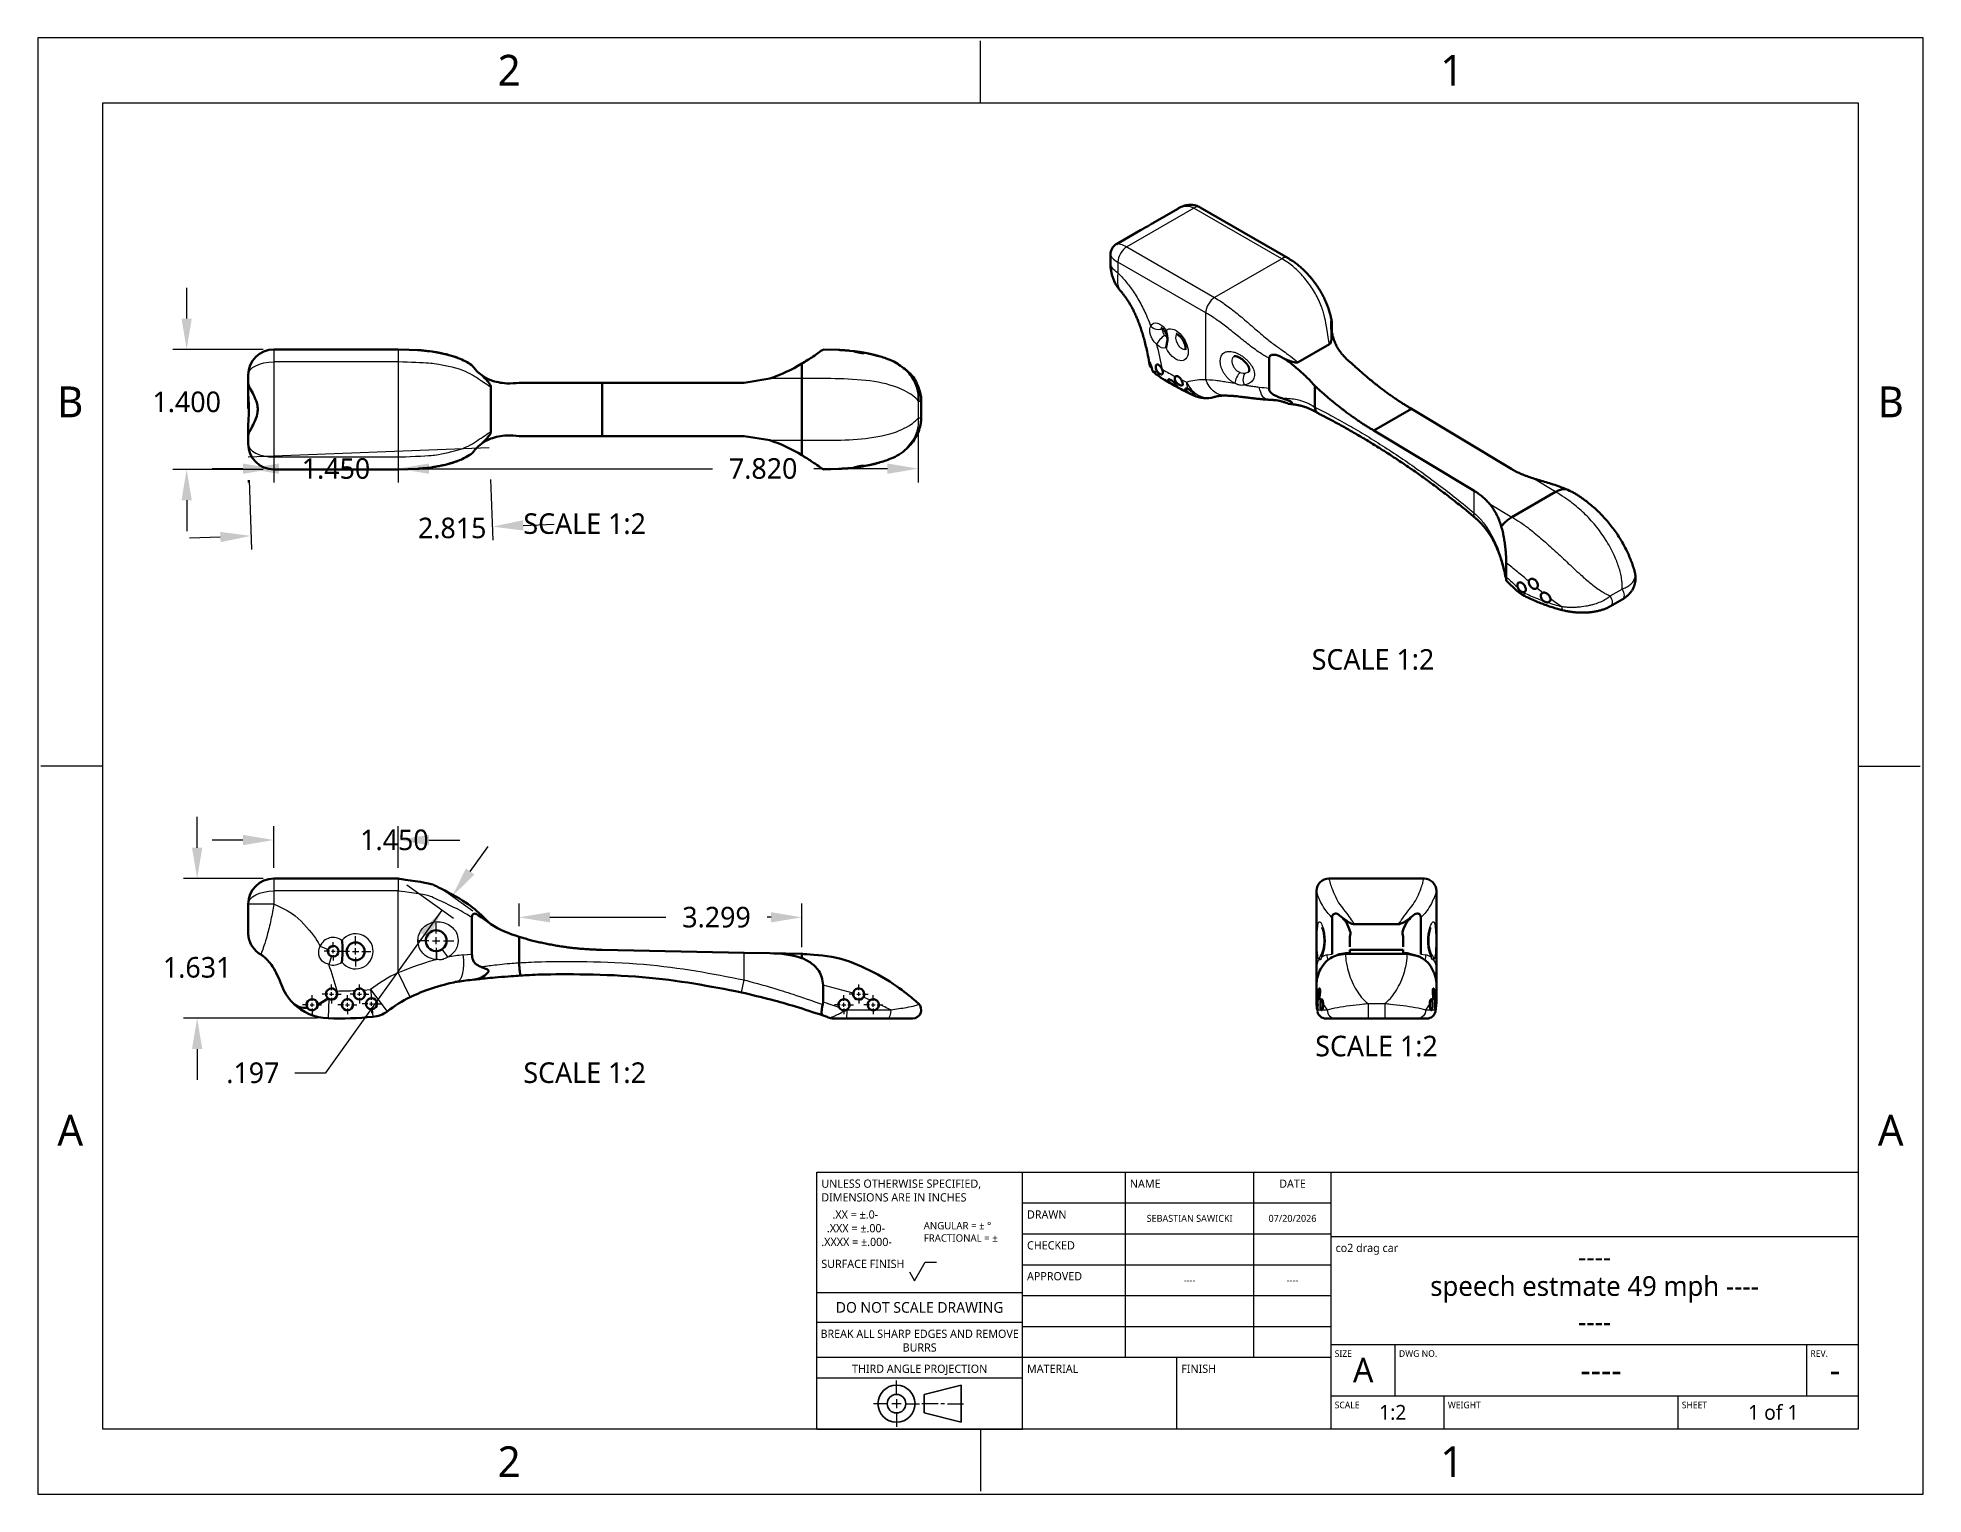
# Paper-space layout 'Layout1' of a CAD drawing. Header units: inches. Extents: x 0 to 11, y 0 to 8.5.
# The model-space entities are those that its viewports show. They can reach past a viewport. Long polylines and large blocks are cut down to what shows.
import ezdxf

# ---------------------------------------------------------------- set-up
doc = ezdxf.new("R2010")
doc.units = ezdxf.units.IN
doc.header["$LTSCALE"] = 0.5
doc.header["$MEASUREMENT"] = 0
doc.header["$PDMODE"] = 33
doc.header["$PDSIZE"] = 0.03937
doc.linetypes.add('CENTER', pattern=[0.72, 0.45, -0.09, 0.09, -0.09])
for name, color, linetype, lineweight in [('ANNOTATION_TEXT', 7, 'Continuous', 25), ('BORDER_FRAME', 7, 'Continuous', 15), ('BORDER_ZONES', 7, 'Continuous', 15), ('CENTERMARKS', 7, 'Continuous', 13), ('SKETCHED_GEOMETRY', 7, 'Continuous', 15), ('TANGENT_LINES', 7, 'Continuous', 15), ('TITLE_BLOCK', 7, 'Continuous', 15), ('Visible', 7, 'Continuous', 40)]:
    doc.layers.add(name, color=color, linetype=linetype, lineweight=lineweight)
doc.styles.add('Onshape-Standard', font='NotoSans-Regular.ttf')
doc.styles.add('Onshape-Standard-Dimension', font='')
doc.styles.add('Onshape-Standard-Fields', font='')
doc.styles.add('Onshape-Standard-View-Label', font='NotoSans-Regular.ttf', dxfattribs={"height": 0.12})
doc.styles.get('Onshape-Standard-Dimension').set_extended_font_data('Noto Sans')
doc.styles.get('Onshape-Standard-Fields').set_extended_font_data('Noto Sans')
doc.dimstyles.new('Onshape-Standard$0', dxfattribs={"dimtxt": 0.12, "dimasz": 0.18, "dimexe": 0.08, "dimexo": 0.0625, "dimgap": 0.09, "dimtad": 0, "dimtih": 1, "dimtoh": 1, "dimdec": 3, "dimzin": 7, "dimdsep": 46, "dimtxsty": 'Onshape-Standard-Dimension', "dimcen": 0.09, "dimclrd": 7, "dimclre": 7, "dimclrt": 7, "dimadec": 1, "dimazin": 0, "dimtfac": 1, "dimtdec": 3, "dimtofl": 0, "dimtmove": 0, "dimatfit": 3, "dimfxl": 0, "dimtolj": 1, "dimtzin": 7, "dimlwd": 13, "dimlwe": 13, "dimarcsym": 0})

psp = doc.layouts.get("Layout1")

msp = doc.modelspace()

# ---------------------------------------------------------------- texts
at = {"layer": 'ANNOTATION_TEXT', "color": 7, "char_height": 0.12, "attachment_point": 2, "style": 'Onshape-Standard-View-Label'}
for insert in [(3.20986, 5.72446), (7.8088, 4.93186), (7.82926, 2.67593), (3.20986, 2.52041)]:
    msp.add_mtext('SCALE 1:2', dxfattribs=dict(at, insert=insert))
at = {"layer": 'BORDER_ZONES', "char_height": 0.18, "attachment_point": 5, "style": 'Onshape-Standard'}
for s, insert in [('2', (2.769, 8.31)), ('1', (8.269, 8.31)), ('B', (0.209, 6.375)), ('B', (10.829, 6.375)), ('A', (0.209, 2.125)), ('A', (10.829, 2.125)), ('2', (2.769, 0.19)), ('1', (8.269, 0.19))]:
    msp.add_mtext(s, dxfattribs=dict(at, insert=insert))
at = {"layer": 'TITLE_BLOCK'}
for s, insert, char_height, width, attachment_point, style in [('UNLESS OTHERWISE SPECIFIED, DIMENSIONS ARE IN INCHES', (4.5904, 1.8368), 0.048, 1.176, 1, 'Onshape-Standard'), ('NAME', (6.3904, 1.8368), 0.048, 0.735, 1, 'Onshape-Standard'), ('DATE', (7.339, 1.8368), 0.048, 0.441, 2, 'Onshape-Standard'), ('    .XX = ±.0-^J  .XXX = ±.00-^J.XXXX = ±.000-', (4.5904, 1.6568), 0.048, 0.588, 1, 'Onshape-Standard'), ('DRAWN', (5.7904, 1.6568), 0.048, 0.588, 1, 'Onshape-Standard'), ('^JANGULAR = ± °^JFRACTIONAL = ±', (5.18776, 1.66112), 0.0432, 0.588, 1, 'Onshape-Standard'), ('SEBASTIAN SAWICKI', (6.739, 1.61), 0.04032, 0.75, 5, 'Onshape-Standard-Fields'), ('07/20/2026', (7.339, 1.61), 0.04032, 0.45, 5, 'Onshape-Standard-Fields'), ('CHECKED', (5.7904, 1.4768), 0.048, 0.588, 1, 'Onshape-Standard'), ('co2 drag car', (7.5904, 1.4618), 0.048, 0.3675, 1, 'Onshape-Standard'), ('SURFACE FINISH', (4.5904, 1.3688), 0.048, 0.588, 1, 'Onshape-Standard'), ('----', (9.1015, 1.385), 0.1152, 2.775, 5, 'Onshape-Standard-Fields'), ('APPROVED', (5.7904, 1.2968), 0.048, 0.588, 1, 'Onshape-Standard'), ('----', (6.739, 1.25), 0.04032, 0.75, 5, 'Onshape-Standard-Fields'), ('----', (7.339, 1.25), 0.04032, 0.45, 5, 'Onshape-Standard-Fields'), ('speech estmate 49 mph ----', (9.1015, 1.196), 0.1152, 2.775, 5, 'Onshape-Standard-Fields'), ('DO NOT SCALE DRAWING', (5.164, 1.12184), 0.0624, 1.176, 2, 'Onshape-Standard'), ('----', (9.1015, 1.007), 0.1152, 2.775, 5, 'Onshape-Standard-Fields'), ('BREAK ALL SHARP EDGES AND REMOVE BURRS', (5.164, 0.9608), 0.048, 1.176, 2, 'Onshape-Standard'), ('SIZE', (7.58512, 0.84044), 0.0384, 0.3675, 1, 'Onshape-Standard'), ('A', (7.7515, 0.725), 0.144, 0.375, 5, 'Onshape-Standard-Fields'), ('DWG NO.', (7.96012, 0.84044), 0.0384, 2.352, 1, 'Onshape-Standard'), ('REV.', (10.36012, 0.84044), 0.0384, 0.294, 1, 'Onshape-Standard'), ('THIRD ANGLE PROJECTION', (5.164, 0.7568), 0.048, 1.176, 2, 'Onshape-Standard'), ('MATERIAL', (5.7904, 0.7568), 0.048, 0.882, 1, 'Onshape-Standard'), ('FINISH', (6.6904, 0.7568), 0.048, 0.882, 1, 'Onshape-Standard'), ('----', (9.139, 0.725), 0.144, 2.4, 5, 'Onshape-Standard-Fields'), ('-', (10.504, 0.725), 0.144, 0.27, 5, 'Onshape-Standard-Fields'), ('{\\fNoto Sans|b0|i0|c0|p0;\\W0.50000; } ', (6.214, 0.59), 0.072, 0.9, 5, 'Onshape-Standard-Fields'), ('SCALE', (7.58512, 0.54044), 0.0384, 0.6468, 1, 'Onshape-Standard'), ('1:2', (7.924, 0.4775), 0.0864, 0.6, 5, 'Onshape-Standard-Fields'), ('WEIGHT', (8.24512, 0.54044), 0.0384, 1.3377, 1, 'Onshape-Standard'), ('{\\fNoto Sans|b0|i0|c0|p0;\\W0.50000; } ', (8.9065, 0.4775), 0.0864, 1.365, 5, 'Onshape-Standard-Fields'), ('SHEET', (9.61012, 0.54044), 0.0384, 1.029, 1, 'Onshape-Standard'), ('1 of 1', (10.144, 0.4775), 0.0864, 0.99, 5, 'Onshape-Standard-Fields')]:
    msp.add_mtext(s, dxfattribs=dict(at, insert=insert, char_height=char_height, width=width, attachment_point=attachment_point, style=style))

# ---------------------------------------------------------------- blocks, each defined once
blk = doc.blocks.new('*D1')
at = {"layer": 'ANNOTATION_TEXT', "color": 7, "lineweight": 13}
for p, q in [((1.396, 6.618), (1.396, 6.122)), ((2.121, 6.618), (2.121, 6.15)), ((1.216, 5.985), (1.036, 5.985)), ((1.396, 5.997), (1.396, 5.905)), ((2.121, 6.025), (2.121, 5.905)), ((2.301, 5.985), (2.481, 5.985))]:
    blk.add_line(p, q, dxfattribs=at)
at = {"layer": 'ANNOTATION_TEXT', "color": 7}
for points in [[(1.216, 5.955), (1.216, 6.015), (1.396, 5.985)], [(2.301, 6.015), (2.301, 5.955), (2.121, 5.985)]]:
    blk.add_solid(points, dxfattribs=at)
at = {"layer": 'Defpoints', "color": 0}
for p in [(1.396, 6.681), (2.121, 6.681), (2.121, 5.985), (2.121, 5.985)]:
    blk.add_point(p, dxfattribs=at)
at = {"layer": 'ANNOTATION_TEXT', "color": 7, "insert": (1.759, 5.985), "char_height": 0.12, "attachment_point": 5, "style": 'Onshape-Standard-Dimension'}
blk.add_mtext('\\A1;1.450', dxfattribs=at)
blk = doc.blocks.new('*D2')
at = {"layer": 'ANNOTATION_TEXT', "color": 7, "lineweight": 13}
for p, q in [((0.888, 6.861), (0.888, 7.041)), ((1.334, 6.681), (0.808, 6.681)), ((1.334, 5.981), (0.808, 5.981)), ((0.888, 5.801), (0.888, 5.621))]:
    blk.add_line(p, q, dxfattribs=at)
at = {"layer": 'ANNOTATION_TEXT', "color": 7}
for points in [[(0.858, 6.861), (0.918, 6.861), (0.888, 6.681)], [(0.918, 5.801), (0.858, 5.801), (0.888, 5.981)]]:
    blk.add_solid(points, dxfattribs=at)
at = {"layer": 'Defpoints', "color": 0}
for p in [(1.396, 6.681), (0.888, 5.981), (0.888, 5.981), (1.396, 5.981)]:
    blk.add_point(p, dxfattribs=at)
at = {"layer": 'ANNOTATION_TEXT', "color": 7, "insert": (0.888, 6.374), "char_height": 0.12, "attachment_point": 5, "style": 'Onshape-Standard-Dimension'}
blk.add_mtext('\\A1;1.400', dxfattribs=at)
blk = doc.blocks.new('*D3')
at = {"layer": 'ANNOTATION_TEXT', "color": 7, "lineweight": 13}
for p, q in [((5.156, 6.219), (5.156, 5.905)), ((1.426, 5.985), (1.494, 5.985)), ((2.024, 5.985), (2.059, 5.985)), ((2.184, 5.985), (3.955, 5.985)), ((4.976, 5.985), (4.547, 5.985)), ((1.246, 5.918), (1.246, 5.905))]:
    blk.add_line(p, q, dxfattribs=at)
at = {"layer": 'ANNOTATION_TEXT', "color": 7}
for points in [[(1.426, 6.015), (1.426, 5.955), (1.246, 5.985)], [(4.976, 5.955), (4.976, 6.015), (5.156, 5.985)]]:
    blk.add_solid(points, dxfattribs=at)
at = {"layer": 'Defpoints', "color": 0}
for p in [(5.156, 6.282), (1.246, 6.13), (5.156, 5.985), (5.156, 5.985)]:
    blk.add_point(p, dxfattribs=at)
at = {"layer": 'ANNOTATION_TEXT', "color": 7, "insert": (4.251, 5.985), "char_height": 0.12, "attachment_point": 5, "style": 'Onshape-Standard-Dimension'}
blk.add_mtext('\\A1;7.820', dxfattribs=at)
blk = doc.blocks.new('*D4')
at = {"layer": 'ANNOTATION_TEXT', "color": 7, "lineweight": 13}
for p, q in [((0.949, 3.773), (0.949, 3.953)), ((1.334, 3.593), (0.869, 3.593)), ((1.651, 2.778), (0.869, 2.778)), ((0.949, 2.598), (0.949, 2.418))]:
    blk.add_line(p, q, dxfattribs=at)
at = {"layer": 'ANNOTATION_TEXT', "color": 7}
for points in [[(0.919, 3.773), (0.979, 3.773), (0.949, 3.593)], [(0.979, 2.598), (0.919, 2.598), (0.949, 2.778)]]:
    blk.add_solid(points, dxfattribs=at)
at = {"layer": 'Defpoints', "color": 0}
for p in [(1.396, 3.593), (0.949, 2.778), (0.949, 2.778), (1.713, 2.778)]:
    blk.add_point(p, dxfattribs=at)
at = {"layer": 'ANNOTATION_TEXT', "color": 7, "insert": (0.949, 3.074), "char_height": 0.12, "attachment_point": 5, "style": 'Onshape-Standard-Dimension'}
blk.add_mtext('\\A1;1.631', dxfattribs=at)
blk = doc.blocks.new('*D5')
at = {"layer": 'ANNOTATION_TEXT', "color": 7, "lineweight": 13}
for p, q in [((1.396, 3.656), (1.396, 3.898)), ((2.121, 3.656), (2.121, 3.898)), ((1.216, 3.818), (1.036, 3.818)), ((2.301, 3.818), (2.481, 3.818))]:
    blk.add_line(p, q, dxfattribs=at)
at = {"layer": 'ANNOTATION_TEXT', "color": 7}
for points in [[(1.216, 3.788), (1.216, 3.848), (1.396, 3.818)], [(2.301, 3.848), (2.301, 3.788), (2.121, 3.818)]]:
    blk.add_solid(points, dxfattribs=at)
at = {"layer": 'Defpoints', "color": 0}
for p in [(2.121, 3.818), (2.121, 3.818), (1.396, 3.593), (2.121, 3.593)]:
    blk.add_point(p, dxfattribs=at)
at = {"layer": 'ANNOTATION_TEXT', "color": 7, "insert": (2.1, 3.818), "char_height": 0.12, "attachment_point": 5, "style": 'Onshape-Standard-Dimension'}
blk.add_mtext('\\A1;1.450', dxfattribs=at)
blk = doc.blocks.new('*D6')
at = {"layer": 'ANNOTATION_TEXT', "color": 7, "lineweight": 13}
for p, q in [((2.541, 3.635), (2.646, 3.781)), ((2.172, 3.557), (2.444, 3.362)), ((2.558, 3.402), (2.372, 3.535)), ((1.699, 2.459), (2.379, 3.408)), ((1.519, 2.459), (1.699, 2.459))]:
    blk.add_line(p, q, dxfattribs=at)
at = {"layer": 'ANNOTATION_TEXT', "color": 7}
for points in [[(2.517, 3.652), (2.566, 3.617), (2.437, 3.489)], [(2.299, 3.245), (2.25, 3.28), (2.379, 3.408)]]:
    blk.add_solid(points, dxfattribs=at)
at = {"layer": 'Defpoints', "color": 0}
for p in [(2.121, 3.593), (2.437, 3.489), (2.437, 3.489), (2.609, 3.365)]:
    blk.add_point(p, dxfattribs=at)
at = {"layer": 'ANNOTATION_TEXT', "color": 7, "insert": (1.274, 2.459), "char_height": 0.12, "attachment_point": 5, "style": 'Onshape-Standard-Dimension'}
blk.add_mtext('\\A1;.197', dxfattribs=at)
blk = doc.blocks.new('*D7')
at = {"layer": 'ANNOTATION_TEXT', "color": 7, "lineweight": 13}
for p, q in [((2.827, 3.316), (2.827, 3.447)), ((4.477, 3.192), (4.477, 3.447)), ((3.007, 3.367), (3.683, 3.367)), ((4.297, 3.367), (4.275, 3.367))]:
    blk.add_line(p, q, dxfattribs=at)
at = {"layer": 'ANNOTATION_TEXT', "color": 7}
for points in [[(3.007, 3.397), (3.007, 3.337), (2.827, 3.367)], [(4.297, 3.337), (4.297, 3.397), (4.477, 3.367)]]:
    blk.add_solid(points, dxfattribs=at)
at = {"layer": 'Defpoints', "color": 0}
for p in [(4.477, 3.367), (4.477, 3.367), (2.827, 3.253), (4.477, 3.129)]:
    blk.add_point(p, dxfattribs=at)
at = {"layer": 'ANNOTATION_TEXT', "color": 7, "insert": (3.979, 3.367), "char_height": 0.12, "attachment_point": 5, "style": 'Onshape-Standard-Dimension'}
blk.add_mtext('\\A1;3.299', dxfattribs=at)
blk = doc.blocks.new('*D8')
at = {"layer": 'ANNOTATION_TEXT', "color": 7, "lineweight": 13}
for p, q in [((1.252, 5.918), (1.267, 5.513)), ((2.66, 5.922), (2.674, 5.568)), ((2.851, 5.654), (3.031, 5.661)), ((1.084, 5.586), (0.905, 5.579))]:
    blk.add_line(p, q, dxfattribs=at)
at = {"layer": 'ANNOTATION_TEXT', "color": 7}
for points in [[(1.086, 5.556), (1.083, 5.616), (1.264, 5.593)], [(2.85, 5.684), (2.852, 5.624), (2.671, 5.647)]]:
    blk.add_solid(points, dxfattribs=at)
at = {"layer": 'Defpoints', "color": 0}
for p in [(1.246, 6.053), (2.653, 6.108), (2.671, 5.647), (2.671, 5.647)]:
    blk.add_point(p, dxfattribs=at)
at = {"layer": 'ANNOTATION_TEXT', "color": 7, "insert": (2.437, 5.638), "char_height": 0.12, "attachment_point": 5, "style": 'Onshape-Standard-Dimension'}
blk.add_mtext('\\A1;\\A1;2.815', dxfattribs=at)

# ---------------------------------------------------------------- dimensions: what is measured, and where the dimension line sits
at = {"layer": 'ANNOTATION_TEXT'}
for base, p1, p2, angle, picture, middle, dimtype in [((0.88776, 5.9808), (1.39646, 6.6808, 0.33144), (1.39646, 5.9808, 0.33144), 90, '*D2', (0.88776, 6.37359), 160), ((2.12146, 5.98455), (1.39646, 6.6808, 0.33144), (2.12146, 6.6808, 0.33144), 0, '*D1', (1.75896, 5.98455), 161), ((0.94915, 2.77772), (1.39646, 3.59307, 0.49132), (1.71347, 2.77772, 0.40375), 90, '*D4', (0.94915, 3.07394), 160), ((2.43669, 3.48857), (2.12146, 3.59307, 0.49132), (2.60901, 3.36523, 0.21375), 54.405306, '*D6', (1.27353, 2.45861), 160)]:
    dim = msp.add_linear_dim(base=base, p1=p1, p2=p2, angle=angle, dimstyle='Onshape-Standard$0', override={"dimscale": 1, "dimlfac": 2, "dimpost": ''}, dxfattribs=at)
    dim.commit()
    dim.dimension.update_dxf_attribs({"geometry": picture, "text_midpoint": middle, "dimtype": dimtype})
for base, p1, p2, picture, middle in [((5.15641, 5.98455), (1.24647, 6.12962, 0.25447), (5.15641, 6.28174, -0.32503), '*D3', (4.25073, 5.98455)), ((2.12146, 3.81819), (1.39646, 3.59307, 0.49132), (2.12146, 3.59307, 0.49132), '*D5', (2.09997, 3.81819)), ((4.47664, 3.36666), (2.827, 3.25333, 0.36892), (4.47664, 3.12916, 0.21375), '*D7', (3.97872, 3.36666))]:
    dim = msp.add_linear_dim(base=base, p1=p1, p2=p2, dimstyle='Onshape-Standard$0', override={"dimscale": 1, "dimlfac": 2, "dimpost": ''}, dxfattribs=at)
    dim.commit()
    dim.dimension.update_dxf_attribs({"geometry": picture, "text_midpoint": middle, "dimtype": 160})
dim = msp.add_linear_dim(base=(2.67094, 5.64748), p1=(1.24645, 6.05323), p2=(2.65306, 6.10784), angle=2.223434, text='\\A1;2.815', dimstyle='Onshape-Standard$0', override={"dimscale": 1, "dimlfac": 2, "dimpost": ''}, dxfattribs=at)
dim.commit()
dim.dimension.update_dxf_attribs({"geometry": '*D8', "text_midpoint": (2.43736, 5.63842), "dimtype": 161})

# ---------------------------------------------------------------- linework, layer by layer
at = {"layer": 'BORDER_FRAME'}
for p, q in [((0.399, 0.38), (0.399, 8.12)), ((0.399, 8.12), (10.639, 8.12)), ((10.639, 8.12), (10.639, 0.38)), ((10.639, 0.38), (0.399, 0.38))]:
    msp.add_line(p, q, dxfattribs=at)
at = {"layer": 'BORDER_ZONES'}
for p, q in [((5.519, 8.12), (5.519, 8.481)), ((0.399, 4.25), (0.038, 4.25)), ((10.639, 4.25), (11, 4.25)), ((5.519, 0.38), (5.519, 0.019))]:
    msp.add_line(p, q, dxfattribs=at)
at = {"layer": 'CENTERMARKS', "linetype": 'CENTER'}
for p, q in [((2.34395, 3.27304), (2.34395, 3.33362)), ((1.74289, 3.19048), (1.74289, 3.22154)), ((1.8738, 3.20486), (1.8738, 3.25709)), ((2.30154, 3.23063), (2.24096, 3.23063)), ((2.38636, 3.23063), (2.44694, 3.23063)), ((1.72115, 3.16874), (1.69009, 3.16874)), ((1.74289, 3.14699), (1.74289, 3.11593)), ((1.76463, 3.16874), (1.7957, 3.16874)), ((1.83723, 3.16829), (1.78499, 3.16829)), ((1.8738, 3.13172), (1.8738, 3.07948)), ((1.91037, 3.16829), (1.96261, 3.16829)), ((2.34395, 3.18822), (2.34395, 3.12764)), ((1.73355, 2.942), (1.73355, 2.9745)), ((1.89634, 2.942), (1.89634, 2.9745)), ((4.80828, 2.942), (4.80828, 2.9745)), ((1.61993, 2.8795), (1.61993, 2.912)), ((1.7108, 2.91925), (1.6783, 2.91925)), ((1.73355, 2.8965), (1.73355, 2.864)), ((1.7563, 2.91925), (1.7888, 2.91925)), ((1.82588, 2.8795), (1.82588, 2.912)), ((1.87359, 2.91925), (1.84109, 2.91925)), ((1.89634, 2.8965), (1.89634, 2.864)), ((1.94392, 2.86238), (1.91142, 2.86238)), ((1.91909, 2.91925), (1.95159, 2.91925)), ((1.96667, 2.88513), (1.96667, 2.91763)), ((1.98942, 2.86238), (2.02192, 2.86238)), ((4.72226, 2.8795), (4.72226, 2.912)), ((4.78553, 2.91925), (4.75303, 2.91925)), ((4.80828, 2.8965), (4.80828, 2.864)), ((4.83103, 2.91925), (4.86353, 2.91925)), ((4.89358, 2.8795), (4.89358, 2.912)), ((1.59718, 2.85675), (1.56468, 2.85675)), ((1.61993, 2.834), (1.61993, 2.8015)), ((1.64268, 2.85675), (1.67518, 2.85675)), ((1.80313, 2.85675), (1.77063, 2.85675)), ((1.82588, 2.834), (1.82588, 2.8015)), ((1.84863, 2.85675), (1.88113, 2.85675)), ((1.96667, 2.83963), (1.96667, 2.80713)), ((4.69951, 2.85675), (4.66701, 2.85675)), ((4.72226, 2.834), (4.72226, 2.8015)), ((4.74501, 2.85675), (4.77751, 2.85675)), ((4.87083, 2.85675), (4.83833, 2.85675)), ((4.89358, 2.834), (4.89358, 2.8015)), ((4.91633, 2.85675), (4.94883, 2.85675))]:
    msp.add_line(p, q, dxfattribs=at)
at = {"layer": 'CENTERMARKS', "linetype": 'Continuous'}
for p, q in [((2.32274, 3.23063), (2.36515, 3.23063)), ((2.34395, 3.20942), (2.34395, 3.25183)), ((1.73202, 3.16874), (1.75376, 3.16874)), ((1.74289, 3.15786), (1.74289, 3.17961)), ((1.85552, 3.16829), (1.89208, 3.16829)), ((1.8738, 3.15001), (1.8738, 3.18657)), ((1.61993, 2.84537), (1.61993, 2.86812)), ((1.72218, 2.91925), (1.74493, 2.91925)), ((1.73355, 2.90787), (1.73355, 2.93062)), ((1.82588, 2.84537), (1.82588, 2.86812)), ((1.88496, 2.91925), (1.90771, 2.91925)), ((1.89634, 2.90787), (1.89634, 2.93062)), ((1.95529, 2.86238), (1.97804, 2.86238)), ((1.96667, 2.851), (1.96667, 2.87375)), ((4.72226, 2.84537), (4.72226, 2.86812)), ((4.79691, 2.91925), (4.81966, 2.91925)), ((4.80828, 2.90787), (4.80828, 2.93062)), ((4.89358, 2.84537), (4.89358, 2.86812)), ((1.60856, 2.85675), (1.63131, 2.85675)), ((1.8145, 2.85675), (1.83725, 2.85675)), ((4.71089, 2.85675), (4.73364, 2.85675)), ((4.8822, 2.85675), (4.90495, 2.85675))]:
    msp.add_line(p, q, dxfattribs=at)
at = {"layer": 'SKETCHED_GEOMETRY'}
msp.add_line((1.24645, 6.05323), (2.65306, 6.10784), dxfattribs=at)
at = {"layer": 'TANGENT_LINES'}
for p, q in [((6.76442, 7.50602), (6.37187, 7.27939)), ((7.27707, 7.21004), (6.76442, 7.50602)), ((6.37187, 7.27939), (6.88453, 6.98341)), ((6.83331, 6.8947), (6.32066, 7.19068)), ((6.32066, 7.19068), (6.32066, 7.12784)), ((7.27707, 7.21004), (6.88453, 6.98341)), ((6.83331, 6.50611), (6.83331, 6.8947)), ((1.39646, 6.6808), (1.39646, 6.60837)), ((2.12146, 6.60837), (1.39646, 6.60837)), ((1.39646, 6.60837), (1.39646, 6.05323)), ((2.12146, 6.6808), (2.12146, 6.60837)), ((2.12146, 6.60837), (2.12146, 6.05323)), ((4.47664, 6.51087), (4.28908, 6.51087)), ((6.69024, 6.50519), (6.72004, 6.49051)), ((5.15641, 6.28174), (5.15641, 6.37986)), ((5.15641, 6.37986), (5.17325, 6.37986)), ((5.15641, 6.28174), (5.17325, 6.28174)), ((1.39646, 6.05323), (2.12146, 6.05323)), ((1.39646, 6.05323), (1.39646, 5.9808)), ((2.12146, 6.05323), (2.12146, 5.9808)), ((4.28908, 6.15073), (4.47664, 6.15073)), ((8.39902, 5.72629), (8.39902, 5.8556)), ((8.87349, 5.8496), (8.74087, 5.92941)), ((8.48621, 5.78238), (8.61883, 5.70258)), ((8.79958, 5.26112), (8.76539, 5.28869)), ((9.19214, 5.24254), (9.26152, 5.2826)), ((8.6864, 5.26347), (8.68828, 5.26189)), ((1.39646, 3.59307), (1.39646, 3.52064)), ((1.39646, 3.52064), (1.39646, 3.44367)), ((2.12146, 3.52064), (1.39646, 3.52064)), ((2.12146, 3.59307), (2.12146, 3.52064)), ((2.12146, 3.04471), (2.12146, 3.52064)), ((1.39646, 3.44367), (1.24647, 3.44367)), ((1.66744, 3.19838), (1.71398, 3.18009)), ((1.73281, 3.13936), (1.71658, 3.09206)), ((2.50062, 3.14798), (2.55211, 3.1518)), ((4.14089, 3.00193), (4.14089, 3.1603)), ((7.54102, 3.14798), (7.5703, 3.1518)), ((7.64867, 3.15717), (7.64867, 3.15322)), ((8.00881, 3.15322), (8.00881, 3.15717)), ((8.08718, 3.1518), (8.11646, 3.14798)), ((2.19263, 2.90141), (2.12146, 3.04471)), ((4.12456, 2.92873), (4.14089, 3.00193)), ((4.77627, 2.92485), (4.6006, 2.97202)), ((7.48835, 2.92485), (7.47874, 2.97202)), ((8.17874, 2.97202), (8.16913, 2.92485)), ((1.71673, 2.89144), (1.71347, 2.77772)), ((1.91913, 2.94242), (1.96127, 2.94551)), ((1.96127, 2.94551), (1.96533, 2.89485)), ((1.96127, 2.94551), (2.0583, 2.81829)), ((4.87598, 2.88408), (4.83558, 2.90162)), ((7.50495, 2.88408), (7.497, 2.90162)), ((7.77968, 2.86417), (7.8778, 2.86417)), ((7.77968, 2.86417), (7.77968, 2.77675)), ((7.8778, 2.86417), (7.8778, 2.77675)), ((8.16048, 2.90162), (8.15253, 2.88408)), ((1.97053, 2.83011), (1.97407, 2.78602)), ((4.73658, 2.82757), (4.73901, 2.82675)), ((4.73901, 2.82675), (4.88108, 2.82675)), ((4.90608, 2.82675), (4.99515, 2.82675)), ((7.48468, 2.81621), (7.4845, 2.82675)), ((7.4845, 2.82675), (7.50608, 2.82675)), ((7.51214, 2.82675), (7.54144, 2.82675)), ((8.11604, 2.82675), (8.14534, 2.82675)), ((8.1514, 2.82675), (8.17298, 2.82675))]:
    msp.add_line(p, q, dxfattribs=at)
for centre, radius, start, end in [((4.823, 6.22956), 1.78973, 10.759324, 15.573921), ((7.52982, 8.20478), 1.89552, 239.972306, 242.557045), ((7.05464, 6.60238), 0.0597, 250.029153, 282.350631), ((7.05553, 6.59507), 0.05238, 283.103415, 299.788247), ((7.35642, 8.20925), 1.76087, 263.118828, 264.987607), ((4.89138, 6.30255), 0.27906, 291.829919, 314.554007), ((9.13641, 6.1143), 0.96088, 251.149643, 256.350192), ((9.56067, 6.17547), 1.18898, 232.914298, 236.801105), ((1.74289, 3.16874), 0.08106, 51.153865, 158.552413), ((1.8738, 3.16829), 0.10224, 218.062634, 141.545905), ((1.74289, 3.16874), 0.08106, 251.058489, 308.454673), ((0.50383, 2.62821), 1.29843, 13.756811, 20.930683), ((2.67434, 1.71544), 1.44304, 96.914539, 100.526872), ((7.56415, 3.05138), 0.09933, 103.465254, 123.522864), ((8.09333, 3.05138), 0.09933, 56.477136, 76.534746), ((8.0673, 3.05997), 0.11248, 352.20348, 32.432654), ((2.55283, 2.16919), 0.97602, 116.229453, 127.307871), ((1.76607, 5.00237), 2.06538, 269.970564, 272.91318), ((2.87478, -1.39107), 4.7208, 63.31055, 64.248562), ((7.76055, 3.00572), 0.28291, 210.791233, 219.242743), ((7.89693, 3.00572), 0.28291, 320.757257, 329.208767)]:
    msp.add_arc(centre, radius, start, end, dxfattribs=at)
at = {"layer": 'TANGENT_LINES', "extrusion": (0, 0, -1)}
for centre, major_axis, ratio, start_param, end_param in [((6.70957, 7.35188), (-0.02389, -0.16499), 0.70908676, 2.63202496, 3.41742311), ((6.42673, 7.18858), (-0.11636, 0.10545), 0.25436217, 6.36610105, 7.15014614), ((6.42673, 7.18908), (0.15, 0), 0.57735026, 2.35619449, 3.14159265), ((6.56562, 6.76193), (-0.04053, 0.0702), 0.57735027, 12.15530346, 14.02976173), ((6.56562, 6.76193), (-0.04053, 0.0702), 0.57735027, 9.53901545, 10.54076785), ((6.65819, 6.70812), (-0.05112, 0.08854), 0.57735027, 12.45212302, 17.39983946), ((1.39646, 6.5308), (-0.15, 0), 0.51715729, 6.2910209, 7.85398163), ((1.31889, 6.53141), (0.07242, -0.00057), 0.70709593, 3.13051151, 3.14159265), ((6.94645, 6.57143), (-0.00062, -0.16), 0.77390181, 12.56258094, 13.71364121), ((7.08471, 6.49847), (0.00865, -0.04925), 0.63813421, 1.15569454, 2.8505054), ((7.19999, 6.54791), (-0.00862, -0.15977), 0.37565848, 12.56393051, 13.54235311), ((1.31889, 6.13019), (-0.07242, -0.00057), 0.70709593, 0, 0.01108115), ((8.45206, 5.75691), (-0.04807, -0.05757), 0.4378321, 0.01111186, 0.69733008), ((9.23808, 5.26559), (-0.025, 0.0433), 0.57735027, 1.51053577, 3.14159265), ((9.16869, 5.22553), (-0.025, 0.0433), 0.57735027, 1.51053577, 3.14248795), ((1.39646, 3.44307), (-0.15, 0), 0.51715729, 6.2910209, 7.85398163), ((1.31889, 3.44367), (0.07242, -0.00057), 0.70709593, 3.13051151, 3.14159265), ((2.33644, 3.1203), (0.0034, 0.04988), 0.16781592, 0, 1.55937141), ((7.55767, 3.13419), (0.04533, -0.0211), 0.85029144, 2.6406292, 3.1510626), ((7.68595, 3.14798), (0.06223, -0.1474), 0.89164524, 1.7322468, 1.93084933), ((7.97153, 3.14798), (0.06223, 0.1474), 0.89164524, 1.21074333, 1.40761778), ((8.09981, 3.13419), (0.04533, 0.0211), 0.85029144, 12.56046361, 13.06733407), ((7.63874, 3.04471), (0.16, 0), 0.89562268, 2.94520997, 3.14159265), ((8.01874, 3.04471), (0.16, 0), 0.89562268, 0, 0.20002728), ((4.7346, 2.82675), (0, 0.05), 0.08817524, 1.57079633, 3.14159265), ((4.97617, 2.82675), (0, 0.05), 0.37962337, 1.57079633, 3.14159265), ((8.06978, 2.82675), (0, 0.05), 0.92514112, 1.57079633, 3.14159265), ((8.12317, 2.82675), (0, 0.05), 0.99610498, 1.57079633, 3.14159265)]:
    msp.add_ellipse(centre, major_axis=major_axis, ratio=ratio, start_param=start_param, end_param=end_param, dxfattribs=at)
at = {"layer": 'TANGENT_LINES'}
for centre, major_axis, ratio, start_param, end_param in [((6.76442, 7.44689), (0.03621, 0.06272), 0.57735027, 12.56637061, 13.35176877), ((6.37187, 7.22025), (0.03621, 0.06272), 0.57735027, 0.78539815, 2.35619448), ((6.42673, 7.18858), (-0.1495, 0.04805), 0.25436216, 6.3658526, 7.15014614), ((7.27707, 7.15091), (0.03621, 0.06272), 0.57735027, 0, 0.78539815), ((6.88453, 6.92427), (0.03621, 0.06272), 0.57735027, 0.78539815, 2.35619448), ((6.54763, 6.83734), (-0.04604, 0.01949), 0.74847827, 1.05643209, 2.62722842), ((6.58237, 6.73048), (0.03488, 0.03582), 0.3586775, 0.90395811, 2.47475443), ((6.60098, 6.78234), (0.01553, -0.0269), 0.57735027, 11.45038072, 12.10191367), ((6.69354, 6.72853), (0.02612, -0.04524), 0.57735027, 9.56299173, 12.43445102), ((6.66119, 6.64871), (0.08336, 0.13657), 0.56059024, 2.66321921, 3.14230409), ((6.83317, 6.55583), (0.06978, 0.14398), 0.62169168, 2.31280896, 2.63604616), ((6.83317, 6.55583), (-0.04645, 0.15311), 0.80919811, 1.75727146, 3.14021241), ((7.03184, 6.50692), (0.0215, 0.04514), 0.43229857, 0.75087835, 2.31024976), ((1.39646, 6.1308), (-0.15, 0), 0.51715729, 6.2910209, 7.85398163), ((8.72038, 5.28402), (0.02176, 0.04502), 0.52419348, 2.31578037, 3.14224952), ((8.92894, 5.2072), (0.01173, 0.0486), 0.31495482, 2.22472483, 3.14519995), ((2.39806, 3.13419), (0.02447, -0.0436), 0.22214413, 1.4467818, 3.14159265), ((2.43282, 3.14798), (0.031, -0.15697), 0.41708323, 0, 1.48860905), ((7.54453, 3.1203), (0.01853, 0.04644), 0.98354148, 1.10021163, 1.94478244), ((8.11295, 3.1203), (0.01853, -0.04644), 0.98354148, 1.19681022, 2.06411413), ((7.53431, 2.82675), (0, 0.05), 0.99610498, 1.57079633, 3.14159265), ((7.5877, 2.82675), (0, 0.05), 0.92514112, 1.57079633, 3.14159265)]:
    msp.add_ellipse(centre, major_axis=major_axis, ratio=ratio, start_param=start_param, end_param=end_param, dxfattribs=at)
for points, knots in [([(7.55473, 6.71168), (7.55473, 6.71168), (7.55473, 6.71172), (7.53937, 6.80327), (7.52944, 6.8594), (7.52051, 6.89649), (7.50911, 6.93018), (7.49251, 6.96923), (7.47313, 7.00632), (7.45061, 7.043), (7.42615, 7.07726), (7.398, 7.11112), (7.37016, 7.13991), (7.34079, 7.16617), (7.30963, 7.19013), (7.28787, 7.20344), (7.27707, 7.21004)], [0, 0, 0, 0, 0.00038853, 0.10522655, 0.20117972, 0.26908873, 0.33716596, 0.41191329, 0.48653707, 0.56165171, 0.63636488, 0.71247551, 0.78521733, 0.85716099, 0.9291064, 1, 1, 1, 1]), ([(6.32066, 7.12784), (6.31921, 7.11705), (6.3164, 7.09609), (6.31812, 7.06635), (6.32093, 7.05263), (6.32477, 7.0402), (6.33008, 7.02948), (6.33433, 7.02423), (6.33636, 7.02173)], [0, 0, 0, 0, 0.22926424, 0.44542018, 0.59428794, 0.73647866, 0.87450911, 1, 1, 1, 1]), ([(6.32066, 7.12784), (6.32845, 7.11989), (6.34411, 7.10391), (6.36631, 7.07815), (6.38839, 7.04997), (6.40914, 7.02089), (6.43253, 6.98442), (6.45371, 6.94738), (6.47405, 6.90742), (6.49246, 6.86752), (6.50543, 6.83439), (6.51227, 6.81693)], [0, 0, 0, 0, 0.10073953, 0.20246083, 0.30628572, 0.41066738, 0.52506531, 0.63959179, 0.75555732, 0.87116196, 1, 1, 1, 1]), ([(6.88453, 6.98341), (6.88453, 6.98341), (6.88455, 6.98339), (6.92175, 6.96112), (6.94763, 6.9429), (6.98303, 6.91699), (7.01606, 6.89075), (7.0517, 6.86107), (7.08464, 6.83263), (7.11819, 6.8033), (7.1521, 6.77368), (7.18694, 6.74425), (7.21593, 6.72103), (7.24795, 6.69765), (7.29786, 6.66461), (7.3716, 6.60599), (7.37163, 6.60596), (7.37163, 6.60596)], [0, 0, 0, 0, 0.00034961, 0.06921156, 0.13958091, 0.21225787, 0.28608306, 0.36255324, 0.43700161, 0.51191636, 0.58787057, 0.66392048, 0.73211134, 0.80004752, 0.89621637, 0.99961886, 1, 1, 1, 1]), ([(7.20257, 6.62943), (7.20257, 6.62943), (7.20254, 6.62944), (7.16036, 6.65274), (7.13254, 6.67238), (7.09427, 6.70006), (7.05967, 6.72722), (7.02419, 6.75565), (6.98975, 6.78344), (6.95523, 6.81069), (6.92506, 6.83372), (6.89299, 6.85666), (6.86841, 6.87374), (6.83334, 6.89469), (6.83331, 6.8947), (6.83331, 6.8947)], [0, 0, 0, 0, 0.00048371, 0.09170795, 0.1835181, 0.27823844, 0.37278817, 0.46779986, 0.56220137, 0.65566606, 0.74334819, 0.82975064, 0.9155946, 0.99956117, 1, 1, 1, 1]), ([(6.54702, 6.71006), (6.54375, 6.71311), (6.5371, 6.71932), (6.52821, 6.73069), (6.52092, 6.74283), (6.51482, 6.75398), (6.5082, 6.77618), (6.5077, 6.77942), (6.50619, 6.79188), (6.50644, 6.80207), (6.5102, 6.81167), (6.51227, 6.81693)], [0, 0, 0, 0, 0.11418181, 0.23243386, 0.34676768, 0.46353953, 0.60880616, 0.66922399, 0.77458913, 0.87643093, 1, 1, 1, 1]), ([(6.58053, 6.80341), (6.58003, 6.80163), (6.57892, 6.7977), (6.58032, 6.78916), (6.58327, 6.77991), (6.58739, 6.77024), (6.59171, 6.76504), (6.59385, 6.76247)], [0, 0, 0, 0, 0.16135071, 0.35689057, 0.56880661, 0.78638034, 1, 1, 1, 1]), ([(2.60011, 6.50097), (2.57122, 6.52149), (2.50845, 6.56609), (2.34224, 6.59643), (2.30034, 6.60148), (2.19291, 6.60562), (2.12146, 6.60837)], [0, 0, 0, 0, 0.24759911, 0.53792088, 0.69269182, 1, 1, 1, 1]), ([(7.00294, 6.48337), (7.00249, 6.48357), (7.0007, 6.48438), (6.98375, 6.49373), (6.96988, 6.50516), (6.95626, 6.5187), (6.9442, 6.53426), (6.93455, 6.55008), (6.92658, 6.56714), (6.92122, 6.58394), (6.91777, 6.60022), (6.9175, 6.62165), (6.92039, 6.6348), (6.9256, 6.6471), (6.933, 6.65655), (6.94284, 6.66386), (6.95433, 6.66829), (6.96773, 6.67008), (6.98213, 6.66914), (6.99784, 6.66556), (7.01391, 6.6596), (7.03061, 6.6512), (7.04692, 6.64088), (7.0631, 6.6284), (7.07786, 6.61471), (7.09158, 6.59903), (7.10248, 6.5836), (7.11116, 6.56575), (7.11597, 6.55265), (7.11722, 6.535), (7.11721, 6.53454), (7.11612, 6.51916), (7.11136, 6.50802), (7.10405, 6.49644), (7.09416, 6.48714), (7.08231, 6.47972), (7.06811, 6.47489), (7.06205, 6.47396), (7.05944, 6.47356)], [0, 0, 0, 0, 0.01026283, 0.04112633, 0.07299812, 0.1042787, 0.13622441, 0.16728372, 0.19851959, 0.2285345, 0.2581979, 0.29130598, 0.31789799, 0.34379976, 0.3686649, 0.393634, 0.41877718, 0.44510961, 0.47242767, 0.50126823, 0.53110405, 0.56220376, 0.59390402, 0.62641508, 0.65883839, 0.69159699, 0.72315822, 0.75463195, 0.78346666, 0.81200936, 0.81802926, 0.84477841, 0.87142864, 0.89757375, 0.92398034, 0.95114362, 0.97891115, 1, 1, 1, 1]), ([(7.00022, 6.64257), (7.00018, 6.64255), (6.99981, 6.64239), (6.98793, 6.63283), (6.98578, 6.61887), (6.98558, 6.6071), (6.99013, 6.58866), (7.00064, 6.57124), (7.01277, 6.55682), (7.03276, 6.5467), (7.03401, 6.54634), (7.03425, 6.54627)], [0, 0, 0, 0, 0.01661573, 0.13767352, 0.26389265, 0.37585778, 0.5176625, 0.6652187, 0.81509418, 0.96499121, 1, 1, 1, 1]), ([(2.66223, 6.46027), (2.66223, 6.46027), (2.66222, 6.46028), (2.60407, 6.49841), (2.60085, 6.50049), (2.60011, 6.50097)], [0, 0, 0, 0, 0.00280119, 0.76943702, 1, 1, 1, 1]), ([(5.15641, 6.37986), (5.1469, 6.3905), (5.12211, 6.41825), (5.00656, 6.47686), (4.82541, 6.50698), (4.62453, 6.51168), (4.52319, 6.51113), (4.47664, 6.51087)], [0, 0, 0, 0, 0.11871702, 0.30968004, 0.5469318, 0.79188623, 1, 1, 1, 1]), ([(6.72004, 6.49051), (6.72441, 6.49184), (6.73638, 6.49547), (6.78473, 6.50519), (6.81701, 6.5058), (6.83331, 6.50611)], [0, 0, 0, 0, 0.22173277, 0.60690901, 1, 1, 1, 1]), ([(6.83331, 6.50611), (6.83331, 6.50611), (6.83334, 6.50611), (6.89653, 6.50102), (6.91938, 6.49706), (6.95427, 6.49191), (6.98553, 6.48642), (7.00294, 6.48337)], [0, 0, 0, 0, 0.00106275, 0.29321161, 0.50705914, 0.72534702, 1, 1, 1, 1]), ([(7.05944, 6.47356), (7.05576, 6.4727), (7.04826, 6.47096), (7.03551, 6.47155), (7.02665, 6.47324), (7.01448, 6.47706), (7.00683, 6.48124), (7.00294, 6.48337)], [0, 0, 0, 0, 0.19848933, 0.40445146, 0.58079672, 0.78677823, 1, 1, 1, 1]), ([(7.05944, 6.47356), (7.0685, 6.47206), (7.08676, 6.46905), (7.11496, 6.4648), (7.13516, 6.46233), (7.14545, 6.46106)], [0, 0, 0, 0, 0.32535835, 0.65609048, 1, 1, 1, 1]), ([(7.27747, 6.39637), (7.28372, 6.39648), (7.29864, 6.39673), (7.3375, 6.39425), (7.37443, 6.38667), (7.39739, 6.37975), (7.41907, 6.3717), (7.43983, 6.36203), (7.45632, 6.35317), (7.46995, 6.34451), (7.46997, 6.3445), (7.46997, 6.3445)], [0, 0, 0, 0, 0.11382744, 0.27170528, 0.42760686, 0.5502087, 0.67036028, 0.78975536, 0.9070652, 0.99925916, 1, 1, 1, 1]), ([(4.47664, 6.15073), (4.47664, 6.15073), (4.47671, 6.15073), (4.65002, 6.14978), (4.81831, 6.15465), (5.00805, 6.18473), (5.12191, 6.24335), (5.14685, 6.2711), (5.15641, 6.28174)], [0, 0, 0, 0, 0.0005914, 0.20858143, 0.4533912, 0.69050284, 0.88135309, 1, 1, 1, 1]), ([(5.08716, 6.1037), (5.10632, 6.12621), (5.14319, 6.16953), (5.15969, 6.24611), (5.15735, 6.2715), (5.15641, 6.28174)], [0, 0, 0, 0, 0.3924455, 0.75518393, 1, 1, 1, 1]), ([(7.46998, 6.34406), (7.50019, 6.32851), (7.56288, 6.29625), (7.66809, 6.23794), (7.77257, 6.17649), (7.87815, 6.11061), (7.98332, 6.04113), (8.0879, 5.96814), (8.19202, 5.89145), (8.29615, 5.81098), (8.36466, 5.75458), (8.39902, 5.72629)], [0, 0, 0, 0, 0.1016753, 0.21098719, 0.32113031, 0.43231611, 0.54433044, 0.65695133, 0.77036805, 0.88480792, 1, 1, 1, 1]), ([(2.12146, 6.05323), (2.12146, 6.05323), (2.12151, 6.05322), (2.31594, 6.06072), (2.3362, 6.06494), (2.51001, 6.09557), (2.57171, 6.14013), (2.60011, 6.16063)], [0, 0, 0, 0, 0.00079015, 0.3078548, 0.46250362, 0.75259628, 1, 1, 1, 1]), ([(2.60011, 6.16063), (2.60085, 6.16111), (2.60407, 6.16319), (2.66222, 6.20132), (2.66223, 6.20133), (2.66223, 6.20133)], [0, 0, 0, 0, 0.23056298, 0.99719881, 1, 1, 1, 1]), ([(9.26152, 5.2826), (9.26195, 5.29116), (9.26281, 5.3084), (9.26068, 5.33456), (9.25479, 5.36902), (9.24588, 5.40227), (9.23402, 5.437), (9.2206, 5.47018), (9.19825, 5.51676), (9.17323, 5.56032), (9.14482, 5.60365), (9.11411, 5.64456), (9.08246, 5.68188), (9.04931, 5.71679), (9.01335, 5.75017), (8.9769, 5.78029), (8.92557, 5.81813), (8.89076, 5.83917), (8.87349, 5.8496)], [0, 0, 0, 0, 0.04757294, 0.09580729, 0.15127481, 0.20699344, 0.26343574, 0.31993543, 0.38732943, 0.4546285, 0.52228488, 0.58967785, 0.65547373, 0.72087906, 0.78633812, 0.85125208, 0.92621309, 1, 1, 1, 1]), ([(8.39902, 5.72629), (8.39902, 5.72629), (8.39905, 5.72627), (8.42908, 5.69831), (8.44688, 5.677), (8.46987, 5.64707), (8.48855, 5.61896), (8.5189, 5.5642), (8.54158, 5.50875), (8.55571, 5.46665), (8.56847, 5.42502), (8.5795, 5.37356), (8.58596, 5.34342)], [0, 0, 0, 0, 0.00053213, 0.09725982, 0.19289948, 0.28868634, 0.38359853, 0.51164222, 0.63888059, 0.74491508, 0.85060373, 1, 1, 1, 1]), ([(8.61883, 5.70258), (8.61883, 5.70258), (8.61887, 5.70256), (8.67865, 5.6665), (8.72033, 5.63429), (8.75899, 5.60342), (8.79585, 5.5721), (8.83352, 5.53888), (8.87135, 5.50441), (8.90965, 5.46874), (8.94845, 5.43231), (8.9873, 5.39591), (9.0279, 5.35899), (9.0556, 5.33478), (9.08457, 5.31067), (9.11349, 5.28822), (9.14422, 5.26736), (9.16747, 5.25367), (9.18393, 5.24625), (9.19214, 5.24254)], [0, 0, 0, 0, 0.00028795, 0.07267779, 0.14676337, 0.21034044, 0.27477658, 0.34049708, 0.40686383, 0.47396562, 0.54146604, 0.60977544, 0.67822937, 0.73460312, 0.7909042, 0.84754917, 0.9038782, 0.95204985, 1, 1, 1, 1]), ([(8.71734, 5.32835), (8.70623, 5.33758), (8.68411, 5.35596), (8.65137, 5.38295), (8.61868, 5.40945), (8.59706, 5.42629), (8.58632, 5.43466)], [0, 0, 0, 0, 0.25310963, 0.50399732, 0.75360103, 1, 1, 1, 1]), ([(8.58632, 5.35399), (8.58632, 5.35399), (8.58635, 5.35397), (8.62693, 5.31563), (8.64492, 5.29962), (8.65352, 5.29196)], [0, 0, 0, 0, 0.00244523, 0.5227111, 1, 1, 1, 1]), ([(9.26152, 5.2826), (9.26987, 5.28584), (9.28641, 5.29225), (9.30765, 5.30585), (9.324, 5.32265), (9.33042, 5.3333), (9.33568, 5.34329), (9.33976, 5.36509), (9.3374, 5.37524), (9.33632, 5.37987)], [0, 0, 0, 0, 0.16999092, 0.33676532, 0.49497432, 0.60844933, 0.71847162, 0.87173162, 1, 1, 1, 1]), ([(8.65405, 5.26785), (8.65414, 5.26775), (8.65459, 5.26721), (8.66496, 5.26239), (8.67471, 5.26185), (8.68359, 5.26187), (8.68828, 5.26189)], [0, 0, 0, 0, 0.07115418, 0.36595822, 0.66575114, 1, 1, 1, 1]), ([(8.68828, 5.26189), (8.70114, 5.25581), (8.72699, 5.24358), (8.76739, 5.22644), (8.79203, 5.21719), (8.80399, 5.2127)], [0, 0, 0, 0, 0.33755037, 0.67857156, 1, 1, 1, 1]), ([(8.90965, 5.18057), (8.9181, 5.17968), (8.93511, 5.17789), (8.96103, 5.17683), (8.98954, 5.17727), (9.0163, 5.17875), (9.06025, 5.18509), (9.08201, 5.1903), (9.10444, 5.19625), (9.13796, 5.20836), (9.16888, 5.22415), (9.18463, 5.2366), (9.19214, 5.24254)], [0, 0, 0, 0, 0.09322314, 0.1876424, 0.28477072, 0.38257586, 0.50497516, 0.59272781, 0.68001778, 0.7905703, 0.90012691, 1, 1, 1, 1]), ([(2.55211, 3.36529), (2.55211, 3.36529), (2.55207, 3.36531), (2.47931, 3.41315), (2.32119, 3.48321), (2.30164, 3.49594), (2.12151, 3.52065), (2.12146, 3.52064), (2.12146, 3.52064)], [0, 0, 0, 0, 0.00076507, 0.21015408, 0.52845896, 0.690061, 0.99917525, 1, 1, 1, 1]), ([(7.5703, 3.36529), (7.5703, 3.36529), (7.57028, 3.36531), (7.526, 3.40484), (7.49209, 3.48206), (7.48812, 3.4916), (7.47874, 3.52064), (7.47874, 3.52064), (7.47874, 3.52064)], [0, 0, 0, 0, 0.00109871, 0.28319531, 0.64715017, 0.80037056, 0.99999856, 1, 1, 1, 1]), ([(7.55117, 3.59307), (7.55117, 3.59307), (7.55117, 3.59307), (7.56008, 3.56004), (7.56347, 3.5497), (7.60017, 3.45261), (7.65553, 3.39357), (7.69925, 3.32716), (7.69927, 3.32713), (7.69927, 3.32713)], [0, 0, 0, 0, 0.00000095, 0.14531325, 0.2557749, 0.51236948, 0.7834249, 0.99919647, 1, 1, 1, 1]), ([(7.95821, 3.32713), (7.95821, 3.32713), (7.95823, 3.32716), (8.0019, 3.39338), (8.05754, 3.45343), (8.09342, 3.54752), (8.09837, 3.56362), (8.10343, 3.5824), (8.10631, 3.59307)], [0, 0, 0, 0, 0.00080353, 0.2165753, 0.48763098, 0.74422581, 0.85468757, 1, 1, 1, 1]), ([(8.17874, 3.52064), (8.17874, 3.52064), (8.17874, 3.52064), (8.16936, 3.4916), (8.16539, 3.48206), (8.13148, 3.40484), (8.0872, 3.36531), (8.08718, 3.36529), (8.08718, 3.36529)], [0, 0, 0, 0, 0.00000144, 0.19962944, 0.35284983, 0.71680469, 0.99890129, 1, 1, 1, 1]), ([(1.39646, 3.44367), (1.3911, 3.41334), (1.3804, 3.35281), (1.35875, 3.26326), (1.3402, 3.20278), (1.3258, 3.16374), (1.32163, 3.15347), (1.32007, 3.14963)], [0, 0, 0, 0, 0.25832913, 0.51564141, 0.73113216, 0.89951001, 1, 1, 1, 1]), ([(1.39646, 3.44367), (1.43794, 3.42599), (1.52534, 3.38872), (1.63979, 3.25012), (1.66011, 3.2121), (1.66744, 3.19838)], [0, 0, 0, 0, 0.36594229, 0.77103334, 1, 1, 1, 1]), ([(2.34485, 3.1203), (2.34437, 3.1203), (2.34185, 3.1203), (2.29963, 3.12823), (2.27145, 3.14971), (2.24683, 3.17944), (2.23655, 3.21655), (2.23618, 3.24227), (2.24595, 3.27959), (2.26857, 3.30965), (2.30045, 3.33182), (2.3382, 3.34244), (2.37786, 3.34071), (2.41558, 3.32719), (2.4472, 3.3004), (2.46827, 3.27191), (2.47263, 3.23041), (2.47265, 3.23), (2.46764, 3.18999), (2.45133, 3.16531), (2.4211, 3.13924), (2.41339, 3.13549), (2.4107, 3.13419)], [0, 0, 0, 0, 0.01362128, 0.07129195, 0.128078, 0.18421119, 0.23998915, 0.28640111, 0.34216305, 0.39819595, 0.45460824, 0.51141898, 0.56861127, 0.62617202, 0.68394992, 0.74130812, 0.79651096, 0.80497755, 0.85920213, 0.91362511, 0.96990048, 1, 1, 1, 1]), ([(7.49525, 3.1203), (7.49514, 3.12031), (7.49452, 3.12038), (7.48701, 3.13146), (7.48556, 3.15188), (7.48313, 3.1811), (7.4826, 3.21688), (7.48254, 3.24199), (7.4832, 3.27802), (7.48494, 3.30756), (7.48798, 3.32865), (7.49274, 3.34248), (7.50319, 3.33943), (7.51113, 3.32439), (7.52037, 3.29868), (7.52747, 3.27049), (7.5291, 3.23039), (7.5291, 3.23002), (7.52724, 3.19105), (7.52165, 3.16705), (7.51231, 3.14), (7.51002, 3.1356), (7.50929, 3.13419)], [0, 0, 0, 0, 0.00721782, 0.04508057, 0.09736288, 0.15924944, 0.22652739, 0.28385073, 0.35133918, 0.41363167, 0.46647706, 0.50530314, 0.53616592, 0.58188647, 0.64022953, 0.70643303, 0.77412812, 0.78458549, 0.85106995, 0.91424362, 0.97240666, 1, 1, 1, 1]), ([(8.14819, 3.13419), (8.14678, 3.13713), (8.14305, 3.14489), (8.13381, 3.17363), (8.12885, 3.20736), (8.12831, 3.23072), (8.12847, 3.24484), (8.1321, 3.27884), (8.13932, 3.30626), (8.14812, 3.32795), (8.1565, 3.3422), (8.16697, 3.33967), (8.17033, 3.3232), (8.17327, 3.29976), (8.17451, 3.26688), (8.17493, 3.24244), (8.17484, 3.20499), (8.17378, 3.17181), (8.17152, 3.14494), (8.16819, 3.12599), (8.16391, 3.1219), (8.16223, 3.1203)], [0, 0, 0, 0, 0.03717329, 0.09826921, 0.16514607, 0.21772423, 0.25963978, 0.32414835, 0.38504091, 0.43957592, 0.48196002, 0.51197997, 0.55519567, 0.61088035, 0.67443699, 0.73034714, 0.79820516, 0.86341171, 0.92196903, 0.96952407, 1, 1, 1, 1]), ([(1.71658, 3.09206), (1.70713, 3.09545), (1.68854, 3.1021), (1.66879, 3.12033), (1.66017, 3.14414), (1.6592, 3.14777), (1.65759, 3.17796), (1.66425, 3.19175), (1.66744, 3.19838)], [0, 0, 0, 0, 0.19609989, 0.38609139, 0.55884868, 0.63327689, 0.82383766, 1, 1, 1, 1]), ([(2.12146, 3.04471), (2.12146, 3.04471), (2.12151, 3.04474), (2.2927, 3.11086), (2.33049, 3.1177), (2.34485, 3.1203)], [0, 0, 0, 0, 0.00162419, 0.6208439, 1, 1, 1, 1]), ([(2.4107, 3.13419), (2.40032, 3.12908), (2.38374, 3.12094), (2.37296, 3.11888), (2.3556, 3.11976), (2.34485, 3.1203)], [0, 0, 0, 0, 0.39021296, 0.62257961, 1, 1, 1, 1]), ([(2.60337, 3.07815), (2.60811, 3.07885), (2.62295, 3.08106), (2.69843, 3.09168), (2.80118, 3.10049), (2.82697, 3.10214), (2.827, 3.10214), (2.827, 3.10214)], [0, 0, 0, 0, 0.14880712, 0.46534993, 0.84615107, 0.9987691, 1, 1, 1, 1]), ([(2.82702, 3.10161), (2.86179, 3.10397), (2.97084, 3.11138), (3.58377, 3.11089), (3.95517, 3.03825), (4.14089, 3.00193)], [0, 0, 0, 0, 0.18965198, 0.59480275, 1, 1, 1, 1]), ([(7.47874, 3.04471), (7.47874, 3.04471), (7.47874, 3.04473), (7.48384, 3.10849), (7.49224, 3.11719), (7.49525, 3.1203)], [0, 0, 0, 0, 0.00183683, 0.64353761, 1, 1, 1, 1]), ([(7.50929, 3.13419), (7.50688, 3.12917), (7.50334, 3.12182), (7.50092, 3.1188), (7.49731, 3.11975), (7.49525, 3.1203)], [0, 0, 0, 0, 0.47906963, 0.70152977, 1, 1, 1, 1]), ([(7.64867, 3.15322), (7.64867, 3.15322), (7.64867, 3.15322), (7.64792, 3.13513), (7.65568, 3.07575), (7.68754, 2.97691), (7.74296, 2.89306), (7.76919, 2.87242), (7.77968, 2.86417)], [0, 0, 0, 0, 0.00000074, 0.09218711, 0.29554739, 0.56716923, 0.82693407, 1, 1, 1, 1]), ([(7.8778, 2.86417), (7.88829, 2.8724), (7.91452, 2.89298), (7.96992, 2.97741), (8.00187, 3.07402), (8.00941, 3.13874), (8.00895, 3.14977), (8.00881, 3.15322)], [0, 0, 0, 0, 0.17306606, 0.43283109, 0.70445313, 0.90781356, 1, 1, 1, 1]), ([(8.16223, 3.1203), (8.1604, 3.11946), (8.15595, 3.11741), (8.1502, 3.12892), (8.14879, 3.13263), (8.14819, 3.13419)], [0, 0, 0, 0, 0.28841153, 0.7003974, 1, 1, 1, 1]), ([(4.14089, 3.00193), (4.14089, 3.00193), (4.14094, 3.00192), (4.31536, 2.95364), (4.42037, 2.92049), (4.53663, 2.88015), (4.59868, 2.85862)], [0, 0, 0, 0, 0.00090638, 0.33163757, 0.6432577, 1, 1, 1, 1]), ([(4.6006, 2.87322), (4.6006, 2.87322), (4.60063, 2.87321), (4.65743, 2.85458), (4.68161, 2.84626), (4.69315, 2.8423)], [0, 0, 0, 0, 0.00245644, 0.52385141, 1, 1, 1, 1]), ([(4.99515, 2.82675), (5.02768, 2.83168), (5.08465, 2.84031), (5.13391, 2.84975), (5.15948, 2.85876), (5.15712, 2.86292), (5.15641, 2.86417)], [0, 0, 0, 0, 0.41142407, 0.72053455, 0.91629918, 1, 1, 1, 1]), ([(7.54144, 2.82675), (7.561, 2.83191), (7.6018, 2.84267), (7.67158, 2.85187), (7.74425, 2.86034), (7.76943, 2.86306), (7.77968, 2.86417)], [0, 0, 0, 0, 0.25496968, 0.53193507, 0.80954977, 1, 1, 1, 1]), ([(7.8778, 2.86417), (7.8879, 2.86308), (7.91278, 2.8604), (7.98658, 2.85175), (8.05078, 2.84341), (8.10858, 2.8296), (8.11451, 2.82733), (8.11604, 2.82675)], [0, 0, 0, 0, 0.17734018, 0.43695319, 0.69604482, 0.92212975, 1, 1, 1, 1]), ([(4.63746, 2.78107), (4.63747, 2.78106), (4.63759, 2.781), (4.6428, 2.78003), (4.64579, 2.78143), (4.64734, 2.78216)], [0, 0, 0, 0, 0.06051645, 0.51351471, 1, 1, 1, 1]), ([(4.64734, 2.78216), (4.65198, 2.78437), (4.66176, 2.78902), (4.67949, 2.7976), (4.70251, 2.80876), (4.7259, 2.82029), (4.73901, 2.82675)], [0, 0, 0, 0, 0.2000713, 0.42102052, 0.67540827, 1, 1, 1, 1])]:
    msp.add_open_spline(points, degree=3, knots=knots, dxfattribs=at)
at = {"layer": 'TITLE_BLOCK'}
for p, q in [((4.564, 0.38), (4.564, 1.88)), ((4.564, 1.88), (5.764, 1.88)), ((5.764, 0.38), (5.764, 1.88)), ((5.764, 1.88), (7.564, 1.88)), ((6.364, 0.8), (6.364, 1.88)), ((7.114, 0.8), (7.114, 1.88)), ((7.564, 0.38), (7.564, 1.88)), ((7.564, 1.88), (10.639, 1.88)), ((5.764, 1.7), (7.564, 1.7)), ((5.764, 1.52), (7.564, 1.52)), ((7.564, 1.505), (10.639, 1.505)), ((5.134, 1.24604), (5.197, 1.35516)), ((5.197, 1.35516), (5.263, 1.35516)), ((5.764, 1.34), (7.564, 1.34)), ((5.104, 1.298), (5.134, 1.24604)), ((4.564, 1.178), (5.764, 1.178)), ((5.764, 1.16), (7.564, 1.16)), ((4.564, 1.004), (5.764, 1.004)), ((5.764, 0.98), (7.564, 0.98)), ((4.564, 0.8), (5.764, 0.8)), ((5.764, 0.8), (7.564, 0.8)), ((6.664, 0.38), (6.664, 0.8)), ((7.564, 0.875), (10.639, 0.875)), ((7.939, 0.575), (7.939, 0.875)), ((10.339, 0.575), (10.339, 0.875)), ((4.564, 0.68), (5.764, 0.68)), ((7.564, 0.575), (10.639, 0.575)), ((8.224, 0.38), (8.224, 0.575)), ((9.589, 0.38), (9.589, 0.575)), ((4.564, 0.38), (5.764, 0.38))]:
    msp.add_line(p, q, dxfattribs=at)
at = {"layer": 'TITLE_BLOCK', "lineweight": 15}
for p, q in [((5.029, 0.5828), (5.029, 0.6638)), ((5.029, 0.5558), (5.029, 0.5018)), ((4.975, 0.5288), (4.894, 0.5288)), ((5.056, 0.5288), (5.002, 0.5288)), ((5.029, 0.4748), (5.029, 0.3938)), ((5.083, 0.5288), (5.164, 0.5288)), ((5.272, 0.5288), (5.1775, 0.5288)), ((5.3098, 0.5288), (5.2882, 0.5288)), ((5.326, 0.5288), (5.4205, 0.5288))]:
    msp.add_line(p, q, dxfattribs=at)
at = {"layer": 'TITLE_BLOCK', "lineweight": 30}
for p, q in [((5.407, 0.6368), (5.191, 0.5828)), ((5.191, 0.5828), (5.191, 0.4748)), ((5.407, 0.4208), (5.407, 0.6368)), ((5.191, 0.4748), (5.407, 0.4208))]:
    msp.add_line(p, q, dxfattribs=at)
for radius in [0.108, 0.054]:
    msp.add_circle((5.029, 0.5288), radius, dxfattribs=at)
at = {"layer": 'Visible'}
for p, q in [((6.67335, 7.50418), (6.53331, 7.42332)), ((7.31329, 7.21363), (6.80063, 7.50961)), ((6.45287, 7.37688), (6.31294, 7.29609)), ((6.27673, 7.23337), (6.27673, 7.18908)), ((7.56805, 6.78629), (7.56805, 6.84044)), ((7.55473, 6.71168), (7.37163, 6.60596)), ((7.56663, 6.79311), (7.56773, 6.7863)), ((1.39646, 6.6808), (2.12146, 6.6808)), ((2.12146, 6.6808), (2.25034, 6.67592)), ((2.25034, 6.67592), (2.2849, 6.67263)), ((2.32938, 6.6668), (2.35968, 6.66163)), ((2.33011, 6.66669), (2.34485, 6.66429)), ((2.34478, 6.6643), (2.33018, 6.66668)), ((2.37112, 6.6594), (2.34478, 6.6643)), ((2.34485, 6.66429), (2.36479, 6.66054)), ((2.35968, 6.66163), (2.41117, 6.65013)), ((2.41117, 6.65013), (2.45147, 6.63811)), ((2.44744, 6.63945), (2.44056, 6.64167)), ((2.44073, 6.64162), (2.4474, 6.63946)), ((2.45147, 6.63811), (2.47268, 6.63043)), ((4.6006, 6.6808), (4.69149, 6.67842)), ((4.69149, 6.67842), (4.73234, 6.67561)), ((4.73234, 6.67561), (4.77627, 6.67119)), ((4.83558, 6.66254), (4.87598, 6.65459)), ((4.83935, 6.65979), (4.84078, 6.66064)), ((4.87545, 6.65471), (4.88108, 6.65346)), ((4.92597, 6.64198), (4.92608, 6.64194)), ((5.01308, 6.61011), (4.96457, 6.62898)), ((6.50279, 6.60823), (6.50528, 6.59422)), ((7.20257, 6.45511), (7.20257, 6.62943)), ((1.24646, 6.5308), (1.24646, 6.52823)), ((1.24646, 6.48358), (1.24646, 6.52679)), ((4.14089, 6.48597), (4.28908, 6.51087)), ((4.47664, 6.59803), (4.47664, 6.51087)), ((4.47664, 6.51087), (4.47664, 6.15073)), ((6.50698, 6.58433), (6.5073, 6.58257)), ((6.52559, 6.55206), (6.5219, 6.556)), ((6.52517, 6.55246), (6.52911, 6.54881)), ((6.54902, 6.55211), (6.55195, 6.54898)), ((1.24646, 6.48358), (1.24646, 6.45099)), ((1.24646, 6.42163), (1.24646, 6.33559)), ((2.66223, 6.46027), (2.66223, 6.20133)), ((2.827, 6.48597), (3.31236, 6.48597)), ((3.31236, 6.48597), (3.31236, 6.17563)), ((3.31236, 6.48597), (4.14089, 6.48597)), ((7.46997, 6.3445), (7.46997, 6.46794)), ((5.17325, 6.28174), (5.17325, 6.37986)), ((7.46997, 6.3445), (7.46998, 6.34406)), ((7.49034, 6.30716), (7.48795, 6.30847)), ((8.03261, 6.33481), (7.81317, 6.20811)), ((8.03261, 6.33481), (8.61847, 5.98229)), ((1.24646, 6.21061), (1.24646, 6.17802)), ((1.24646, 6.1308), (1.24646, 6.17802)), ((2.827, 6.17563), (3.31236, 6.17563)), ((3.31236, 6.17563), (4.14089, 6.17563)), ((4.14089, 6.17563), (4.28908, 6.15073)), ((7.81317, 6.20811), (8.39902, 5.8556)), ((4.47664, 6.06357), (4.47664, 6.15073)), ((2.12146, 5.9808), (1.39646, 5.9808)), ((2.23806, 5.98474), (2.12146, 5.9808)), ((2.28344, 5.98881), (2.23806, 5.98474)), ((2.29046, 5.9896), (2.29853, 5.99056)), ((2.39839, 6.00825), (2.346, 5.9975)), ((2.47024, 6.03024), (2.39839, 6.00825)), ((2.47259, 6.03114), (2.46744, 6.02918)), ((4.69276, 5.98325), (4.6006, 5.9808)), ((4.74053, 5.9867), (4.69276, 5.98325)), ((4.77627, 5.99041), (4.74053, 5.9867)), ((4.87598, 6.00701), (4.83558, 5.99906)), ((4.83558, 5.99906), (4.83989, 6.00017)), ((4.84078, 6.00097), (4.83763, 6.00209)), ((4.88354, 6.00882), (4.87598, 6.00701)), ((4.87619, 6.00705), (4.88108, 6.00814)), ((4.92597, 6.01962), (4.92608, 6.01966)), ((8.87349, 5.8496), (8.61883, 5.70258)), ((8.58632, 5.35399), (8.58632, 5.43466)), ((8.58596, 5.34342), (8.58632, 5.35399)), ((8.7618, 5.28578), (8.76539, 5.28869)), ((8.79958, 5.26112), (8.79495, 5.25929)), ((9.19369, 5.18223), (9.26308, 5.22229)), ((1.39646, 3.59307), (2.12146, 3.59307)), ((7.47874, 3.04471), (7.47874, 3.52064)), ((8.10631, 3.59307), (7.55117, 3.59307)), ((8.17874, 3.04471), (8.17874, 3.52064)), ((1.24646, 3.29879), (1.24646, 3.44307)), ((2.55211, 3.1518), (2.55211, 3.36529)), ((2.60901, 3.36523), (2.66223, 3.32713)), ((7.5703, 3.1518), (7.5703, 3.36529)), ((7.95821, 3.32713), (7.69927, 3.32713)), ((8.08718, 3.1518), (8.08718, 3.36529)), ((1.24667, 3.28102), (1.24646, 3.29879)), ((1.24646, 3.28223), (1.24646, 3.27872)), ((2.827, 3.10214), (2.827, 3.25333)), ((7.52571, 3.22992), (7.52548, 3.22039)), ((7.67697, 3.2723), (7.67357, 3.25333)), ((7.67357, 3.25333), (7.67357, 3.19568)), ((7.98051, 3.2723), (7.98391, 3.25333)), ((7.98391, 3.25333), (7.98391, 3.19568)), ((2.827, 3.10214), (2.82702, 3.10161)), ((3.31236, 3.17777), (4.14089, 3.1603)), ((4.14089, 3.1603), (4.28908, 3.15717)), ((4.28908, 3.15717), (4.47664, 3.15322)), ((4.47664, 3.12916), (4.47664, 3.15322)), ((7.5473, 3.11934), (7.56151, 3.12916)), ((7.59928, 3.14588), (7.64867, 3.15322)), ((7.67357, 3.1603), (7.64867, 3.15717)), ((8.00881, 3.15322), (7.64867, 3.15322)), ((7.98391, 3.17777), (7.67357, 3.17777)), ((7.67357, 3.17777), (7.67357, 3.1603)), ((7.98391, 3.17777), (7.98391, 3.1603)), ((7.98391, 3.1603), (8.00881, 3.15717)), ((8.00881, 3.15717), (8.07782, 3.13923)), ((8.07365, 3.14036), (8.00881, 3.15322)), ((8.07782, 3.13923), (8.09597, 3.12916)), ((4.6006, 2.87322), (4.6006, 2.97202)), ((7.47874, 2.94551), (7.47874, 3.04471)), ((7.47874, 2.87322), (7.47874, 2.97202)), ((7.48435, 3.01729), (7.49254, 3.04304)), ((8.16492, 3.0431), (8.17312, 3.01733)), ((8.17874, 3.04471), (8.17874, 2.94551)), ((8.17874, 2.87322), (8.17874, 2.97202)), ((1.65243, 2.85698), (1.71326, 2.89387)), ((4.59868, 2.85862), (4.6006, 2.87322)), ((7.48413, 2.88676), (7.48313, 2.88925)), ((8.17334, 2.88671), (8.17435, 2.88925)), ((4.7346, 2.77675), (4.66254, 2.77675)), ((4.97617, 2.77675), (4.7346, 2.77675)), ((5.12325, 2.77675), (4.97617, 2.77675)), ((7.48352, 2.82425), (7.48429, 2.82757)), ((7.48429, 2.82757), (7.4845, 2.82675)), ((7.50907, 2.82425), (7.51055, 2.82483)), ((7.51559, 2.83648), (7.51622, 2.83968)), ((7.53355, 2.77675), (7.5343, 2.77675)), ((7.53431, 2.77675), (7.53356, 2.77675)), ((7.5877, 2.77675), (7.53431, 2.77675)), ((7.77968, 2.77675), (7.5877, 2.77675)), ((7.8778, 2.77675), (7.77968, 2.77675)), ((8.06978, 2.77675), (7.8778, 2.77675)), ((8.12317, 2.77675), (8.06978, 2.77675)), ((8.12392, 2.77675), (8.12317, 2.77675)), ((8.14108, 2.84074), (8.14029, 2.84728)), ((8.14189, 2.83649), (8.14145, 2.83861)), ((8.1484, 2.82425), (8.1514, 2.82675)), ((8.17298, 2.82675), (8.17273, 2.81589)), ((8.17298, 2.82675), (8.17319, 2.82757)), ((8.17319, 2.82757), (8.17395, 2.82425))]:
    msp.add_line(p, q, dxfattribs=at)
msp.add_circle((1.8738, 3.16829), 0.05224, dxfattribs=at)
for centre, radius, start, end in [((7.83743, 6.83216), 0.2736, 180.544372, 188.205143), ((1.39646, 6.5308), 0.15, 90, 179.551054), ((2.24892, 6.03116), 0.63988, 72.572444, 75.41068), ((2.32826, 6.25473), 0.4025, 56.209615, 68.973282), ((4.74622, 6.00915), 0.65786, 67.76625, 74.157418), ((3.9735, 7.43541), 0.97692, 288.846672, 300.999453), ((6.53958, 6.58276), 0.03207, 236.550713, 287.101486), ((1.31669, 6.49421), 0.07103, 188.611083, 214.490605), ((2.47896, 6.45928), 1.23253, 180.385149, 183.650567), ((0.5243, 6.3308), 0.72636, 356.05283, 3.94717), ((6.83317, 6.55583), 0.16, 244.141985, 286.87577), ((2.39493, 6.20528), 1.14848, 176.229913, 179.734371), ((7.32395, 6.39865), 0.03569, 244.679051, 264.574421), ((1.352, 6.15351), 0.10834, 149.815118, 166.925933), ((1.39646, 6.1308), 0.15, 180.448946, 270), ((4.02327, 5.33329), 0.85957, 58.167205, 71.986671), ((4.87348, 6.3413), 0.3217, 292.219432, 311.898828), ((2.17735, 6.98266), 0.99948, 276.093145, 279.714526), ((4.74622, 6.65245), 0.65786, 285.842582, 292.23375), ((8.60576, 5.34033), 0.01982, 191.614444, 226.767583), ((10.86708, 7.69267), 3.28288, 226.132061, 227.616277), ((8.82551, 5.22486), 0.0199, 271.275545, 299.502703), ((1.39646, 3.44307), 0.15, 90, 179.551054), ((7.55117, 3.52064), 0.07243, 90, 180), ((8.10631, 3.52064), 0.07243, 360, 90), ((1.39646, 3.44307), 0.15, 179.551054, 180), ((3.01499, 3.89388), 0.66757, 238.101237, 253.644291), ((1.51649, 3.28697), 0.26988, 181.261729, 187.531863), ((1.39646, 3.27872), 0.15, 190.418525, 239.383659), ((1.74289, 3.16874), 0.03106, 251.058489, 158.552413), ((2.34395, 3.23063), 0.06058, 299.298579, 266.105141), ((7.29244, 3.23044), 0.23326, 352.380501, 357.529868), ((1.74289, 3.16874), 0.03106, 158.552413, 251.058489), ((2.34395, 3.23063), 0.06058, 266.105141, 299.298579), ((4.28768, 2.50589), 0.65128, 73.133647, 89.876627), ((7.39883, 3.20475), 0.12381, 336.453715, 348.741975), ((7.64867, 2.98329), 0.16993, 106.897677, 120.857244), ((7.66072, 2.96782), 0.18974, 93.641815, 107.953571), ((1.72206, 3.0776), 0.3, 200.334209, 224.804923), ((2.47835, 2.91743), 0.075, 97.451049, 101.17199), ((3.17402, -2.40045), 5.4382, 96.434505, 97.452856), ((7.67246, 2.97099), 0.19372, 166.171064, 179.69462), ((7.98635, 2.97115), 0.19239, 0.258467, 13.886491), ((1.57647, 2.9336), 0.09523, 225.063641, 279.550861), ((1.72206, 3.0776), 0.3, 224.804923, 268.359994), ((1.61993, 2.85675), 0.0325, 0.407634, 211.663265), ((1.73355, 2.91925), 0.0325, 28.136356, 231.357037), ((1.73355, 2.91925), 0.0325, 231.357037, 238.829478), ((1.73355, 2.91925), 0.0325, 238.829478, 28.136356), ((1.82588, 2.85675), 0.0325, 18.864065, 213.60127), ((1.82588, 2.85675), 0.0325, 213.60127, 18.864065), ((1.89634, 2.91925), 0.0325, 141.115838, 45.469341), ((1.89634, 2.91925), 0.0325, 45.469341, 141.115838), ((1.96667, 2.86238), 0.0325, 92.347633, 276.830337), ((1.96667, 2.86238), 0.0325, 276.830337, 92.347633), ((2.55287, 2.16914), 0.81608, 116.194516, 127.302788), ((4.72226, 2.85675), 0.0325, 296.134088, 206.404682), ((4.80828, 2.91925), 0.0325, 170.079236, 327.139742), ((4.80828, 2.91925), 0.0325, 327.139742, 170.079236), ((4.89358, 2.85675), 0.0325, 122.776907, 247.380135), ((4.89358, 2.85675), 0.0325, 7.3303, 122.776907), ((4.89358, 2.85675), 0.0325, 292.619865, 7.3303), ((5.12325, 2.82675), 0.05, 270, 48.452675), ((7.51065, 2.88366), 0.00572, 102.206862, 175.836514), ((8.14682, 2.88365), 0.00573, 4.216035, 77.741195), ((7.98574, 2.87311), 0.193, 350.812946, 0.0337), ((1.61993, 2.85675), 0.0325, 211.663265, 0.407634), ((1.77111, 5.06181), 2.28482, 268.554481, 275.096258), ((1.96127, 2.94551), 0.16, 274.588985, 307.333441), ((4.66254, 2.85175), 0.075, 250.461718, 270), ((4.72226, 2.85675), 0.0325, 206.404682, 296.134088), ((4.89358, 2.85675), 0.0325, 247.380135, 292.619865), ((7.48223, 2.84285), 0.03397, 331.705418, 349.19417), ((8.17526, 2.84285), 0.03398, 190.801237, 208.293989)]:
    msp.add_arc(centre, radius, start, end, dxfattribs=at)
at = {"layer": 'Visible', "extrusion": (0, 0, -1)}
for centre, major_axis, ratio, start_param, end_param in [((6.34915, 7.23337), (-0.07243, 0), 1, 12.56359158, 13.61939624), ((7.53356, 2.82675), (0, 0.05), 0.99999999, 9.42486522, 10.77946236), ((8.12392, 2.82675), (0, 0.05), 0.9999936, 8.07299272, 9.42368815)]:
    msp.add_ellipse(centre, major_axis=major_axis, ratio=ratio, start_param=start_param, end_param=end_param, dxfattribs=at)
at = {"layer": 'Visible'}
for centre, major_axis, ratio, start_param, end_param in [((7.27707, 7.15091), (0.03621, 0.06272), 0.57735027, 12.54983292, 12.56637061), ((6.67412, 6.49558), (0.01625, -0.02815), 0.57735027, 1.57898789, 3.24833418), ((6.83317, 6.55583), (0.06978, 0.14398), 0.62169168, 3.12177949, 3.14159265), ((4.66254, 2.82675), (0, 0.05), 0.67197182, 2.67212818, 3.14159265)]:
    msp.add_ellipse(centre, major_axis=major_axis, ratio=ratio, start_param=start_param, end_param=end_param, dxfattribs=at)
for points, knots in [([(6.80063, 7.50961), (6.79687, 7.51162), (6.78917, 7.51574), (6.77569, 7.52045), (6.7619, 7.52343), (6.74773, 7.52469), (6.73335, 7.52424), (6.71891, 7.52215), (6.70401, 7.51814), (6.6904, 7.5132), (6.67534, 7.50538), (6.67317, 7.50408), (6.67253, 7.5037)], [0, 0, 0, 0, 0.0996952, 0.20414074, 0.30829033, 0.41256779, 0.51743139, 0.62337819, 0.73092762, 0.84058211, 0.95276364, 1, 1, 1, 1]), ([(6.4529, 7.3769), (6.45492, 7.37806), (6.46024, 7.38112), (6.47969, 7.39178), (6.49263, 7.39885), (6.50576, 7.40635), (6.51633, 7.41274), (6.5255, 7.41858), (6.53099, 7.4219), (6.53364, 7.42351)], [0, 0, 0, 0, 0.11344377, 0.29911237, 0.45617287, 0.60821095, 0.74823513, 0.87824615, 1, 1, 1, 1]), ([(6.27673, 7.1891), (6.27672, 7.18906), (6.27671, 7.18855), (6.27736, 7.16187), (6.28027, 7.1422), (6.28459, 7.12055), (6.29034, 7.10099), (6.29831, 7.08022), (6.30831, 7.06051), (6.31814, 7.04454), (6.32982, 7.02911), (6.33433, 7.02401), (6.33619, 7.02191)], [0, 0, 0, 0, 0.01276705, 0.13367652, 0.25305949, 0.36605074, 0.47754231, 0.59379069, 0.70915705, 0.8174666, 0.92492698, 1, 1, 1, 1]), ([(7.56757, 6.84867), (7.56589, 6.85695), (7.56251, 6.87366), (7.55581, 6.89905), (7.54678, 6.9261), (7.53642, 6.9525), (7.52326, 6.98137), (7.50835, 7.0097), (7.49171, 7.03764), (7.47331, 7.06506), (7.45387, 7.09078), (7.43353, 7.11494), (7.41198, 7.13764), (7.39281, 7.15585), (7.37091, 7.17414), (7.35083, 7.1891), (7.32851, 7.20406), (7.31824, 7.21036), (7.31367, 7.21316)], [0, 0, 0, 0, 0.05908036, 0.11919481, 0.18164099, 0.24420134, 0.31013669, 0.37659658, 0.44346055, 0.51085235, 0.5773913, 0.64348944, 0.70885253, 0.76938126, 0.83149507, 0.89096607, 0.95145505, 1, 1, 1, 1]), ([(6.33615, 7.02173), (6.33818, 7.01944), (6.34287, 7.01414), (6.35365, 7.00098), (6.36429, 6.98685), (6.37525, 6.97116), (6.38587, 6.95461), (6.39625, 6.93698), (6.40634, 6.91839), (6.41659, 6.89786), (6.42676, 6.87564), (6.43686, 6.85152), (6.44679, 6.8255), (6.45651, 6.79743), (6.46594, 6.76719), (6.47544, 6.73346), (6.48473, 6.69611), (6.49288, 6.66031), (6.50172, 6.61422), (6.50257, 6.60944), (6.50279, 6.60823)], [0, 0, 0, 0, 0.03572632, 0.08238996, 0.13070433, 0.18028978, 0.2307206, 0.28204501, 0.33428865, 0.38865187, 0.44484262, 0.50291783, 0.56289115, 0.62474476, 0.68863338, 0.75608113, 0.82563051, 0.89815131, 0.97433, 1, 1, 1, 1]), ([(7.56754, 6.84902), (7.5675, 6.84932), (7.56743, 6.84996), (7.56637, 6.85148), (7.56547, 6.84898), (7.56431, 6.84489), (7.56383, 6.82991), (7.56384, 6.82959), (7.56384, 6.82956)], [0, 0, 0, 0, 0.101215, 0.21182835, 0.33742425, 0.57308917, 0.95399932, 1, 1, 1, 1]), ([(7.56805, 6.84044), (7.56803, 6.84252), (7.56798, 6.84608), (7.56766, 6.84816), (7.56754, 6.84902)], [0, 0, 0, 0, 0.58703847, 1, 1, 1, 1]), ([(6.5732, 6.80654), (6.57345, 6.80645), (6.57412, 6.80622), (6.57649, 6.80502), (6.57845, 6.80361), (6.57954, 6.80284)], [0, 0, 0, 0, 0.2092615, 0.56399397, 1, 1, 1, 1]), ([(6.57954, 6.80284), (6.57958, 6.80281), (6.57984, 6.80262), (6.58454, 6.79877), (6.58864, 6.79433), (6.59356, 6.7882), (6.59798, 6.78137), (6.60188, 6.77398), (6.60489, 6.76668), (6.60697, 6.75975), (6.60757, 6.75629), (6.60785, 6.75471)], [0, 0, 0, 0, 0.02333772, 0.1316731, 0.25120233, 0.37863294, 0.51057946, 0.64352111, 0.7736501, 0.89690489, 1, 1, 1, 1]), ([(6.60157, 6.79272), (6.60158, 6.79269), (6.60159, 6.79236), (6.60396, 6.77523), (6.60737, 6.76312), (6.61, 6.74786), (6.60949, 6.73186), (6.60547, 6.71304), (6.60166, 6.69371), (6.6013, 6.68976), (6.60127, 6.68955), (6.60127, 6.68951)], [0, 0, 0, 0, 0.01522031, 0.16077593, 0.30312407, 0.44422691, 0.59063935, 0.75745061, 0.92139542, 0.98561595, 1, 1, 1, 1]), ([(6.60785, 6.75471), (6.60789, 6.75447), (6.60801, 6.75372), (6.60841, 6.74944), (6.6082, 6.74695), (6.60809, 6.74638), (6.60805, 6.74618)], [0, 0, 0, 0, 0.17521579, 0.55657849, 0.84929412, 1, 1, 1, 1]), ([(6.66095, 6.77187), (6.66106, 6.77186), (6.66142, 6.77182), (6.6635, 6.77118), (6.66412, 6.77091), (6.66437, 6.7708)], [0, 0, 0, 0, 0.21254927, 0.68265482, 1, 1, 1, 1]), ([(6.66437, 6.7708), (6.66517, 6.77045), (6.66706, 6.76961), (6.67177, 6.76682), (6.67708, 6.76281), (6.68304, 6.7574), (6.68915, 6.75075), (6.69515, 6.74299), (6.70074, 6.73439), (6.70566, 6.72526), (6.7097, 6.71601), (6.71275, 6.70698), (6.71473, 6.69878), (6.71574, 6.69145), (6.71581, 6.68822), (6.71584, 6.68679)], [0, 0, 0, 0, 0.04668485, 0.11096073, 0.18316958, 0.26177337, 0.34530224, 0.43228599, 0.52124343, 0.61067767, 0.69902073, 0.78462327, 0.86583245, 0.94086744, 1, 1, 1, 1]), ([(7.56663, 6.79311), (7.56713, 6.78131), (7.56802, 6.76011), (7.56603, 6.73789), (7.564, 6.72743), (7.56065, 6.71743), (7.55636, 6.71263), (7.55515, 6.71192), (7.55473, 6.71168)], [0, 0, 0, 0, 0.28174525, 0.50588484, 0.66259796, 0.81865337, 0.93749777, 1, 1, 1, 1]), ([(7.56773, 6.7863), (7.56932, 6.7782), (7.57273, 6.76083), (7.58337, 6.72824), (7.59328, 6.70589), (7.60543, 6.68408), (7.62011, 6.66302), (7.63613, 6.64341), (7.66141, 6.61739), (7.68006, 6.60224), (7.68942, 6.59464)], [0, 0, 0, 0, 0.1186179, 0.25445304, 0.3702746, 0.48558343, 0.6026623, 0.71984437, 0.85941614, 1, 1, 1, 1]), ([(2.24406, 6.67642), (2.24187, 6.67658), (2.23869, 6.67682), (2.23728, 6.67692), (2.23713, 6.67693), (2.2371, 6.67693)], [0, 0, 0, 0, 0.62228562, 0.9040283, 1, 1, 1, 1]), ([(2.23958, 6.67675), (2.23967, 6.67674), (2.24008, 6.67672), (2.24258, 6.67653), (2.24452, 6.67638)], [0, 0, 0, 0, 0.22329874, 1, 1, 1, 1]), ([(2.28468, 6.67265), (2.28435, 6.67269), (2.28266, 6.67289), (2.25241, 6.67583), (2.24625, 6.67626), (2.24406, 6.67642)], [0, 0, 0, 0, 0.13294016, 0.69132971, 1, 1, 1, 1]), ([(2.2849, 6.67263), (2.28496, 6.67262), (2.28552, 6.67259), (2.3285, 6.66698), (2.32928, 6.66682), (2.32938, 6.6668)], [0, 0, 0, 0, 0.0911637, 0.88280042, 1, 1, 1, 1]), ([(2.36479, 6.66054), (2.36691, 6.66012), (2.37303, 6.6589), (2.40171, 6.65261), (2.40832, 6.65088), (2.4107, 6.65025)], [0, 0, 0, 0, 0.25415111, 0.73089877, 1, 1, 1, 1]), ([(2.4101, 6.65041), (2.39434, 6.6541), (2.37451, 6.65875), (2.3717, 6.65929), (2.37112, 6.6594)], [0, 0, 0, 0, 0.7948331, 1, 1, 1, 1]), ([(2.4474, 6.63946), (2.44958, 6.63875), (2.45499, 6.63697), (2.46446, 6.63349), (2.47009, 6.63142)], [0, 0, 0, 0, 0.40520425, 1, 1, 1, 1]), ([(2.47223, 6.6306), (2.47223, 6.6306), (2.47223, 6.6306), (2.47142, 6.63091), (2.46539, 6.6333), (2.44848, 6.63912), (2.44759, 6.6394), (2.44744, 6.63945)], [0, 0, 0, 0, 0.00011461, 0.0765711, 0.38965811, 0.89214786, 1, 1, 1, 1]), ([(4.47664, 6.59803), (4.49991, 6.61253), (4.54069, 6.63796), (4.57605, 6.66299), (4.59529, 6.6769), (4.59925, 6.67981), (4.6006, 6.6808)], [0, 0, 0, 0, 0.39050155, 0.68458788, 0.89230799, 1, 1, 1, 1]), ([(4.68976, 6.67851), (4.69001, 6.6785), (4.69069, 6.67846), (4.6922, 6.67838), (4.69315, 6.67832)], [0, 0, 0, 0, 0.36885871, 1, 1, 1, 1]), ([(4.73658, 6.67525), (4.73312, 6.67546), (4.72614, 6.6759), (4.71525, 6.67629), (4.70545, 6.67702), (4.69715, 6.67799), (4.69431, 6.67823), (4.69315, 6.67832)], [0, 0, 0, 0, 0.22248309, 0.44950614, 0.66830599, 0.86540044, 1, 1, 1, 1]), ([(4.73658, 6.67525), (4.73859, 6.67507), (4.74278, 6.6747), (4.74964, 6.67406), (4.75392, 6.67363), (4.75457, 6.67356), (4.75476, 6.67354)], [0, 0, 0, 0, 0.31039461, 0.64433256, 0.89469061, 1, 1, 1, 1]), ([(4.77578, 6.67124), (4.77602, 6.67122), (4.77676, 6.67113), (4.78124, 6.67059), (4.78821, 6.66972), (4.79768, 6.66846), (4.80833, 6.66695), (4.81898, 6.66532), (4.82865, 6.66374), (4.83341, 6.66292), (4.83558, 6.66254)], [0, 0, 0, 0, 0.04381484, 0.14095169, 0.26869383, 0.41519842, 0.5711687, 0.727753, 0.87558281, 1, 1, 1, 1]), ([(4.77627, 6.67119), (4.77735, 6.67097), (4.77992, 6.67046), (4.78645, 6.66866), (4.79513, 6.66625), (4.80571, 6.6635), (4.81684, 6.6611), (4.82676, 6.65966), (4.83451, 6.65916), (4.83787, 6.6596), (4.83935, 6.65979)], [0, 0, 0, 0, 0.08461709, 0.20004227, 0.33550866, 0.48424689, 0.6362152, 0.77902451, 0.90275623, 1, 1, 1, 1]), ([(4.84078, 6.66064), (4.84079, 6.66067), (4.84083, 6.66084), (4.83838, 6.66217), (4.83655, 6.66241), (4.83558, 6.66254)], [0, 0, 0, 0, 0.0884986, 0.51771508, 1, 1, 1, 1]), ([(4.86108, 6.65774), (4.86131, 6.6577), (4.86206, 6.65754), (4.86613, 6.65671), (4.87292, 6.65527), (4.87477, 6.65486), (4.87545, 6.65471)], [0, 0, 0, 0, 0.12756381, 0.40995775, 0.78177748, 1, 1, 1, 1]), ([(4.87598, 6.65459), (4.87936, 6.65379), (4.88623, 6.65215), (4.89714, 6.64911), (4.90437, 6.6472), (4.90798, 6.64624)], [0, 0, 0, 0, 0.32546884, 0.66339946, 1, 1, 1, 1]), ([(4.90608, 6.6474), (4.9026, 6.64826), (4.89561, 6.64998), (4.88424, 6.65274), (4.88188, 6.65328), (4.88108, 6.65346)], [0, 0, 0, 0, 0.39642312, 0.7959848, 1, 1, 1, 1]), ([(4.90608, 6.6474), (4.90871, 6.64671), (4.91389, 6.64536), (4.92093, 6.64341), (4.92528, 6.64217), (4.92583, 6.64202), (4.92597, 6.64198)], [0, 0, 0, 0, 0.33815492, 0.66669673, 0.90924201, 1, 1, 1, 1]), ([(4.90798, 6.64624), (4.9111, 6.64545), (4.91679, 6.644), (4.9231, 6.64264), (4.92505, 6.6422), (4.92581, 6.64202)], [0, 0, 0, 0, 0.42640356, 0.77536506, 1, 1, 1, 1]), ([(5.01314, 6.61001), (5.01205, 6.61055), (5.00892, 6.61211), (5.00059, 6.61573), (4.99515, 6.6181)], [0, 0, 0, 0, 0.34531276, 1, 1, 1, 1]), ([(5.17324, 6.3802), (5.17312, 6.39001), (5.1728, 6.41451), (5.14935, 6.4881), (5.1067, 6.55139), (5.02381, 6.60557), (5.01518, 6.60922), (5.01308, 6.61011)], [0, 0, 0, 0, 0.15782205, 0.39408416, 0.64792938, 0.91436306, 1, 1, 1, 1]), ([(5.15641, 6.37986), (5.15739, 6.39004), (5.15984, 6.41536), (5.14237, 6.4907), (5.09094, 6.5627), (5.03918, 6.59418), (5.01314, 6.61001)], [0, 0, 0, 0, 0.17431527, 0.43364548, 0.71501835, 1, 1, 1, 1]), ([(6.50322, 6.60909), (6.50315, 6.60896), (6.50289, 6.6085), (6.50345, 6.6046), (6.50438, 6.59935), (6.50523, 6.59451), (6.50568, 6.59191)], [0, 0, 0, 0, 0.09368851, 0.33805687, 0.64458332, 1, 1, 1, 1]), ([(6.5183, 6.57382), (6.51778, 6.57557), (6.5166, 6.57959), (6.51329, 6.58885), (6.50986, 6.59706), (6.50672, 6.60367), (6.50432, 6.60839), (6.50349, 6.60892), (6.50322, 6.60909)], [0, 0, 0, 0, 0.16602115, 0.38046064, 0.5868902, 0.77553059, 0.92778307, 1, 1, 1, 1]), ([(6.71559, 6.68238), (6.71553, 6.68182), (6.71539, 6.68069), (6.71489, 6.67887), (6.7148, 6.67868), (6.71478, 6.67863)], [0, 0, 0, 0, 0.42643703, 0.85202527, 1, 1, 1, 1]), ([(6.71584, 6.68679), (6.71582, 6.68587), (6.71579, 6.68418), (6.71566, 6.68294), (6.71559, 6.68238)], [0, 0, 0, 0, 0.5494152, 1, 1, 1, 1]), ([(6.99959, 6.64226), (6.9996, 6.64227), (6.99965, 6.64229), (7.00118, 6.64256), (7.00351, 6.6425), (7.00779, 6.642), (7.01331, 6.64066), (7.02036, 6.63812), (7.02782, 6.63465), (7.03625, 6.62986), (7.04497, 6.62388), (7.05362, 6.61694), (7.06187, 6.60914), (7.06935, 6.60081), (7.0756, 6.59252), (7.08053, 6.58436), (7.0838, 6.57754), (7.08603, 6.57121), (7.08724, 6.56549), (7.08734, 6.56261), (7.08739, 6.56129)], [0, 0, 0, 0, 0.00447148, 0.02982768, 0.06455149, 0.10958643, 0.16223688, 0.22229035, 0.28547029, 0.35380997, 0.42539574, 0.49865818, 0.57282505, 0.64639652, 0.71743793, 0.78517328, 0.84556687, 0.90251926, 0.9553806, 1, 1, 1, 1]), ([(7.28446, 6.6302), (7.27794, 6.63419), (7.26477, 6.64224), (7.24207, 6.64997), (7.22581, 6.65072), (7.21714, 6.64889), (7.21066, 6.64585), (7.20583, 6.64102), (7.20316, 6.63582), (7.20277, 6.6316), (7.20257, 6.62943)], [0, 0, 0, 0, 0.18012233, 0.36349352, 0.51264735, 0.62168093, 0.72014772, 0.81654556, 0.905696, 1, 1, 1, 1]), ([(7.28446, 6.6302), (7.29438, 6.62421), (7.31432, 6.61217), (7.34248, 6.58942), (7.3623, 6.57242), (7.38239, 6.55542), (7.4024, 6.53744), (7.42134, 6.51964), (7.44686, 6.49395), (7.4623, 6.47658), (7.46997, 6.46794)], [0, 0, 0, 0, 0.13381565, 0.26906659, 0.38443607, 0.49951775, 0.61574897, 0.73099186, 0.86627685, 1, 1, 1, 1]), ([(7.37163, 6.60596), (7.36963, 6.60523), (7.36545, 6.60369), (7.35724, 6.60427), (7.34923, 6.60544), (7.33216, 6.61017), (7.31644, 6.61591), (7.29632, 6.6249), (7.28446, 6.6302)], [0, 0, 0, 0, 0.11358804, 0.23818055, 0.36647297, 0.54974271, 0.73464722, 1, 1, 1, 1]), ([(1.24647, 6.53198), (1.24647, 6.53178), (1.24646, 6.53143), (1.24646, 6.53111), (1.24646, 6.5309), (1.24646, 6.5308)], [0, 0, 0, 0, 0.40063449, 0.70120677, 1, 1, 1, 1]), ([(1.24646, 6.5308), (1.24646, 6.53085), (1.24646, 6.53096), (1.24646, 6.53112), (1.24647, 6.5313), (1.24647, 6.53141)], [0, 0, 0, 0, 0.2989518, 0.59892963, 1, 1, 1, 1]), ([(2.55211, 6.58924), (2.55228, 6.589), (2.55275, 6.58832), (2.5548, 6.5854), (2.55792, 6.58115), (2.56158, 6.57632), (2.56881, 6.56747), (2.58152, 6.55282), (2.59892, 6.53858), (2.60901, 6.53033)], [0, 0, 0, 0, 0.04720988, 0.13431243, 0.24258378, 0.3571004, 0.51157383, 0.71703827, 1, 1, 1, 1]), ([(2.60901, 6.53033), (2.61785, 6.52205), (2.63388, 6.50706), (2.6482, 6.49105), (2.66088, 6.47066), (2.66217, 6.46265), (2.66222, 6.46089), (2.66223, 6.46027)], [0, 0, 0, 0, 0.29824082, 0.54029136, 0.7875768, 0.92657479, 1, 1, 1, 1]), ([(2.60901, 6.53033), (2.6249, 6.51993), (2.66063, 6.49655), (2.75543, 6.47891), (2.80424, 6.48373), (2.827, 6.48597)], [0, 0, 0, 0, 0.29936377, 0.67317886, 1, 1, 1, 1]), ([(6.50528, 6.59422), (6.506, 6.59003), (6.50686, 6.58506), (6.50694, 6.5846), (6.50695, 6.58453)], [0, 0, 0, 0, 0.84128631, 1, 1, 1, 1]), ([(6.50568, 6.59191), (6.5057, 6.59182), (6.50577, 6.59138), (6.50695, 6.58457), (6.50721, 6.5831), (6.5073, 6.58257)], [0, 0, 0, 0, 0.14159726, 0.68897266, 1, 1, 1, 1]), ([(6.5073, 6.58257), (6.50969, 6.58081), (6.51401, 6.57763), (6.51693, 6.57501), (6.51823, 6.57383)], [0, 0, 0, 0, 0.55215053, 1, 1, 1, 1]), ([(6.5219, 6.556), (6.52177, 6.55734), (6.52144, 6.56061), (6.51943, 6.5699), (6.51862, 6.57271), (6.5183, 6.57382)], [0, 0, 0, 0, 0.29750903, 0.72229107, 1, 1, 1, 1]), ([(6.52911, 6.54881), (6.53253, 6.54576), (6.54033, 6.53879), (6.55956, 6.52374), (6.57185, 6.51594), (6.57783, 6.51214)], [0, 0, 0, 0, 0.28569989, 0.65214089, 1, 1, 1, 1]), ([(6.54591, 6.592), (6.54515, 6.59148), (6.54327, 6.59023), (6.54117, 6.58391), (6.54113, 6.57862), (6.54229, 6.56928), (6.5454, 6.55956), (6.54786, 6.55449), (6.54902, 6.55211)], [0, 0, 0, 0, 0.1100363, 0.26933271, 0.41825039, 0.61207083, 0.81761904, 1, 1, 1, 1]), ([(6.57929, 6.56286), (6.57919, 6.56318), (6.57878, 6.5644), (6.57391, 6.57472), (6.56784, 6.5823), (6.56065, 6.58887), (6.55414, 6.59269), (6.54793, 6.5931), (6.54646, 6.5923), (6.54591, 6.592)], [0, 0, 0, 0, 0.06743945, 0.25667623, 0.44364699, 0.62023729, 0.77904861, 0.91688032, 1, 1, 1, 1]), ([(6.55195, 6.54898), (6.55395, 6.54708), (6.55804, 6.54319), (6.56575, 6.53812), (6.57223, 6.53486), (6.57825, 6.53552), (6.57883, 6.53593), (6.57899, 6.53604)], [0, 0, 0, 0, 0.24431771, 0.49970394, 0.73111685, 0.92781035, 1, 1, 1, 1]), ([(6.57783, 6.51181), (6.58022, 6.51035), (6.58744, 6.50594), (6.62169, 6.48563), (6.65859, 6.46547), (6.66476, 6.46217), (6.66662, 6.46117)], [0, 0, 0, 0, 0.1670234, 0.50616787, 0.85134792, 1, 1, 1, 1]), ([(6.57899, 6.53604), (6.57999, 6.53692), (6.58222, 6.53889), (6.58317, 6.54539), (6.58236, 6.55351), (6.58035, 6.55965), (6.57929, 6.56286)], [0, 0, 0, 0, 0.19139322, 0.42757299, 0.70061688, 1, 1, 1, 1]), ([(6.57929, 6.56286), (6.57998, 6.56314), (6.58095, 6.56354), (6.58119, 6.56364), (6.58126, 6.56367)], [0, 0, 0, 0, 0.71674351, 1, 1, 1, 1]), ([(6.61563, 6.50583), (6.61506, 6.50542), (6.61371, 6.50443), (6.61379, 6.49968), (6.61713, 6.49422), (6.62412, 6.48728), (6.62759, 6.48467), (6.62913, 6.48352)], [0, 0, 0, 0, 0.124335, 0.29834332, 0.51710036, 0.78610154, 1, 1, 1, 1]), ([(6.65804, 6.47626), (6.65637, 6.47831), (6.65268, 6.48284), (6.64435, 6.49178), (6.6363, 6.49876), (6.62858, 6.50383), (6.62195, 6.5065), (6.61736, 6.50665), (6.61611, 6.50606), (6.61563, 6.50583)], [0, 0, 0, 0, 0.15402736, 0.33999427, 0.51542384, 0.6767331, 0.8191122, 0.92939972, 1, 1, 1, 1]), ([(6.65624, 6.52256), (6.65485, 6.52088), (6.65198, 6.5174), (6.65157, 6.50948), (6.65397, 6.5009), (6.65914, 6.49196), (6.66648, 6.48348), (6.67484, 6.47636), (6.68294, 6.47161), (6.6891, 6.46896), (6.69451, 6.46974), (6.69502, 6.4701), (6.69516, 6.47019)], [0, 0, 0, 0, 0.09471396, 0.19663265, 0.30748459, 0.42683314, 0.55188448, 0.67584086, 0.78953948, 0.88742731, 0.97015785, 1, 1, 1, 1]), ([(6.69516, 6.47019), (6.69612, 6.47104), (6.69829, 6.47296), (6.69901, 6.47967), (6.69765, 6.48797), (6.69438, 6.49755), (6.69158, 6.50271), (6.69024, 6.50519)], [0, 0, 0, 0, 0.14573235, 0.33084611, 0.54762018, 0.782546, 1, 1, 1, 1]), ([(7.08739, 6.56129), (7.08739, 6.56078), (7.08737, 6.55951), (7.0867, 6.55571), (7.08558, 6.55335), (7.08372, 6.551), (7.08229, 6.55009), (7.0816, 6.54965)], [0, 0, 0, 0, 0.16099424, 0.39873254, 0.59998415, 0.8068985, 1, 1, 1, 1]), ([(1.25834, 6.20799), (1.26054, 6.21213), (1.26635, 6.22309), (1.28718, 6.26236), (1.30081, 6.30108), (1.30377, 6.33704), (1.29807, 6.37123), (1.27865, 6.41642), (1.26484, 6.44173), (1.25815, 6.45399)], [0, 0, 0, 0, 0.09472568, 0.25098889, 0.40467409, 0.54311559, 0.68102624, 0.84539434, 1, 1, 1, 1]), ([(6.62913, 6.48352), (6.63167, 6.48172), (6.63694, 6.47797), (6.64665, 6.47224), (6.65391, 6.46819), (6.66057, 6.46456), (6.66439, 6.4625), (6.6676, 6.46098), (6.66808, 6.46111), (6.66822, 6.46114)], [0, 0, 0, 0, 0.18496611, 0.38482124, 0.55940355, 0.72129368, 0.84969732, 0.95689867, 1, 1, 1, 1]), ([(6.66822, 6.46114), (6.66824, 6.46148), (6.66828, 6.46246), (6.66594, 6.46582), (6.66011, 6.47369), (6.65859, 6.47558), (6.65804, 6.47626)], [0, 0, 0, 0, 0.13064696, 0.38034947, 0.77609728, 1, 1, 1, 1]), ([(6.66662, 6.46117), (6.67665, 6.45583), (6.69819, 6.44436), (6.74201, 6.42225), (6.75278, 6.41698), (6.75667, 6.41508)], [0, 0, 0, 0, 0.35780549, 0.76817568, 1, 1, 1, 1]), ([(6.71548, 6.45312), (6.71463, 6.45215), (6.71274, 6.44998), (6.7149, 6.44398), (6.72203, 6.43593), (6.7316, 6.42886), (6.74291, 6.42215), (6.75212, 6.41742), (6.75536, 6.41581), (6.75668, 6.41516)], [0, 0, 0, 0, 0.09566218, 0.21282543, 0.37570065, 0.5490423, 0.73143941, 0.89067771, 1, 1, 1, 1]), ([(6.72877, 6.45087), (6.72851, 6.45101), (6.72759, 6.45147), (6.72122, 6.45448), (6.71591, 6.45343), (6.71555, 6.45318), (6.71548, 6.45312)], [0, 0, 0, 0, 0.16285201, 0.56604862, 0.90699806, 1, 1, 1, 1]), ([(6.77098, 6.41011), (6.77123, 6.41052), (6.77186, 6.41156), (6.77009, 6.41504), (6.76431, 6.42249), (6.75575, 6.43109), (6.74554, 6.43994), (6.73574, 6.44701), (6.73092, 6.44968), (6.72877, 6.45087)], [0, 0, 0, 0, 0.06099042, 0.15471862, 0.31129797, 0.49151679, 0.68077511, 0.85787069, 1, 1, 1, 1]), ([(6.75668, 6.41516), (6.75733, 6.41484), (6.75877, 6.41413), (6.76062, 6.41323), (6.76163, 6.41274)], [0, 0, 0, 0, 0.4573544, 1, 1, 1, 1]), ([(6.76163, 6.41274), (6.76206, 6.41254), (6.76322, 6.41199), (6.76753, 6.41004), (6.77053, 6.40984), (6.77088, 6.41005), (6.77098, 6.41011)], [0, 0, 0, 0, 0.22133436, 0.60128887, 0.89078922, 1, 1, 1, 1]), ([(6.87973, 6.40259), (6.88214, 6.40331), (6.8875, 6.40492), (6.8994, 6.40764), (6.90722, 6.40884), (6.9158, 6.41006), (6.93324, 6.41139), (6.94184, 6.4114), (6.9458, 6.41141)], [0, 0, 0, 0, 0.14387369, 0.3200267, 0.46112939, 0.60893733, 0.81980344, 1, 1, 1, 1]), ([(6.94611, 6.41123), (6.94894, 6.41122), (6.95572, 6.41122), (6.97416, 6.41056), (6.993, 6.40924), (7.01426, 6.40727), (7.03323, 6.40516), (7.05542, 6.40247), (7.07847, 6.39957), (7.10314, 6.39651), (7.12508, 6.39394), (7.14547, 6.3917), (7.16905, 6.38955), (7.1839, 6.38856), (7.18891, 6.38828), (7.19091, 6.38816)], [0, 0, 0, 0, 0.05463634, 0.13105997, 0.21037182, 0.29262668, 0.37118688, 0.45542478, 0.54234654, 0.63182865, 0.71571389, 0.79740012, 0.88534602, 0.95403571, 1, 1, 1, 1]), ([(7.19132, 6.38805), (7.19375, 6.38793), (7.19933, 6.38764), (7.21311, 6.38678), (7.22434, 6.38614), (7.24467, 6.38407), (7.26176, 6.38119), (7.27925, 6.37697), (7.29651, 6.37141), (7.3048, 6.36803), (7.30859, 6.36648)], [0, 0, 0, 0, 0.09184757, 0.21116562, 0.32288703, 0.4686321, 0.60613351, 0.74439911, 0.88318208, 1, 1, 1, 1]), ([(7.20257, 6.45511), (7.20315, 6.45), (7.20432, 6.43971), (7.21444, 6.42689), (7.2236, 6.41972), (7.23462, 6.413), (7.25188, 6.40514), (7.27221, 6.39809), (7.27617, 6.39679), (7.27747, 6.39637)], [0, 0, 0, 0, 0.14990057, 0.30148933, 0.4312791, 0.56591413, 0.73748106, 0.91415054, 1, 1, 1, 1]), ([(7.27747, 6.39637), (7.29088, 6.39178), (7.31217, 6.38449), (7.32515, 6.37879), (7.3298, 6.37645), (7.33312, 6.3743), (7.3346, 6.37282), (7.33542, 6.37134), (7.33559, 6.36925), (7.33196, 6.36497), (7.32461, 6.36291), (7.32176, 6.36306), (7.32058, 6.36312)], [0, 0, 0, 0, 0.24682562, 0.3918461, 0.48034107, 0.558102, 0.61534698, 0.66540285, 0.71902533, 0.81029464, 0.92075177, 1, 1, 1, 1]), ([(5.08831, 6.10186), (5.09165, 6.10481), (5.1027, 6.11455), (5.15998, 6.18355), (5.17337, 6.26281), (5.17327, 6.27695), (5.17324, 6.28133)], [0, 0, 0, 0, 0.15479323, 0.51127981, 0.84870669, 1, 1, 1, 1]), ([(7.32048, 6.36308), (7.32363, 6.36284), (7.33115, 6.36225), (7.35097, 6.35988), (7.3695, 6.35663), (7.38798, 6.35249), (7.4053, 6.34755), (7.42183, 6.34187), (7.43925, 6.33474), (7.45682, 6.32644), (7.47667, 6.3155), (7.48453, 6.31071), (7.48792, 6.30864)], [0, 0, 0, 0, 0.07689927, 0.18299724, 0.28794661, 0.39126832, 0.4922928, 0.59182072, 0.69445224, 0.80108568, 0.91431198, 1, 1, 1, 1]), ([(7.48795, 6.30847), (7.48677, 6.30923), (7.48399, 6.31102), (7.47817, 6.31704), (7.47393, 6.32479), (7.47097, 6.33376), (7.47031, 6.34057), (7.46998, 6.34406)], [0, 0, 0, 0, 0.14967883, 0.35052871, 0.56006315, 0.77428482, 1, 1, 1, 1]), ([(7.49017, 6.30702), (7.4968, 6.30369), (7.51402, 6.29502), (7.57228, 6.2648), (7.63435, 6.23093), (7.69767, 6.1952), (7.7651, 6.15563), (7.83175, 6.11496), (7.8982, 6.07288), (7.9641, 6.0296), (8.02956, 5.98507), (8.09446, 5.93938), (8.15889, 5.89248), (8.22303, 5.84424), (8.28625, 5.79516), (8.34956, 5.74447), (8.38628, 5.71402), (8.404, 5.69933)], [0, 0, 0, 0, 0.03938463, 0.10238224, 0.16942892, 0.23611836, 0.3053819, 0.37473433, 0.44419125, 0.51377393, 0.58348981, 0.65329602, 0.723252, 0.79338753, 0.86371874, 0.93426161, 1, 1, 1, 1]), ([(2.66223, 6.20133), (2.66195, 6.19893), (2.66123, 6.19297), (2.65361, 6.17566), (2.62679, 6.14897), (2.60901, 6.13127)], [0, 0, 0, 0, 0.18514264, 0.45988282, 1, 1, 1, 1]), ([(2.60901, 6.13127), (2.6249, 6.14167), (2.66063, 6.16505), (2.75543, 6.18269), (2.80424, 6.17787), (2.827, 6.17563)], [0, 0, 0, 0, 0.29936377, 0.67317886, 1, 1, 1, 1]), ([(1.24646, 6.1308), (1.24646, 6.1307), (1.24646, 6.13049), (1.24646, 6.13017), (1.24647, 6.12982), (1.24647, 6.12962)], [0, 0, 0, 0, 0.29879323, 0.59936551, 1, 1, 1, 1]), ([(1.24646, 6.1308), (1.24646, 6.13075), (1.24646, 6.13064), (1.24646, 6.13048), (1.24647, 6.1303), (1.24647, 6.13019)], [0, 0, 0, 0, 0.2989518, 0.59892963, 1, 1, 1, 1]), ([(2.55211, 6.07236), (2.55211, 6.07236), (2.55209, 6.07234), (2.48411, 6.03405), (2.47367, 6.03118), (2.47024, 6.03024)], [0, 0, 0, 0, 0.00252661, 0.67285425, 1, 1, 1, 1]), ([(2.60901, 6.13127), (2.59672, 6.1209), (2.57697, 6.10423), (2.56647, 6.09125), (2.56087, 6.08436), (2.55707, 6.07931), (2.55427, 6.07544), (2.55271, 6.07323), (2.55228, 6.0726), (2.55211, 6.07236)], [0, 0, 0, 0, 0.31672233, 0.50898537, 0.64864675, 0.76941011, 0.87506496, 0.95254841, 1, 1, 1, 1]), ([(4.6006, 5.9808), (4.59842, 5.9824), (4.59276, 5.98655), (4.57333, 6.00058), (4.53256, 6.02905), (4.49619, 6.05151), (4.47664, 6.06357)], [0, 0, 0, 0, 0.12974718, 0.33644366, 0.64333007, 1, 1, 1, 1]), ([(2.23697, 5.98466), (2.23697, 5.98466), (2.23698, 5.98466), (2.23752, 5.9847), (2.24615, 5.98533), (2.2522, 5.98583), (2.25541, 5.9861)], [0, 0, 0, 0, 0.00287756, 0.08061595, 0.51341932, 1, 1, 1, 1]), ([(2.25577, 5.98613), (2.25398, 5.98598), (2.24988, 5.98562), (2.23797, 5.98473), (2.23772, 5.98471), (2.23769, 5.98471)], [0, 0, 0, 0, 0.40941936, 0.93840427, 1, 1, 1, 1]), ([(2.25541, 5.9861), (2.25922, 5.98643), (2.26733, 5.98714), (2.27702, 5.98814), (2.28216, 5.98868)], [0, 0, 0, 0, 0.47007907, 1, 1, 1, 1]), ([(2.2828, 5.98874), (2.27934, 5.98838), (2.27168, 5.98756), (2.26141, 5.98664), (2.25577, 5.98613)], [0, 0, 0, 0, 0.45148461, 1, 1, 1, 1]), ([(2.34485, 5.99731), (2.34426, 5.9972), (2.34227, 5.99686), (2.33492, 5.99568), (2.32973, 5.99485)], [0, 0, 0, 0, 0.29279365, 1, 1, 1, 1]), ([(2.4107, 6.01135), (2.40028, 6.00889), (2.38342, 6.00491), (2.37296, 6.00268), (2.35561, 5.99936), (2.34485, 5.99731)], [0, 0, 0, 0, 0.38045537, 0.61543549, 1, 1, 1, 1]), ([(2.46744, 6.02918), (2.46713, 6.02906), (2.46564, 6.0285), (2.44732, 6.02178), (2.4207, 6.01396), (2.41337, 6.01205), (2.4107, 6.01135)], [0, 0, 0, 0, 0.08408796, 0.39194699, 0.77860285, 1, 1, 1, 1]), ([(4.68976, 5.98309), (4.69001, 5.9831), (4.69069, 5.98314), (4.6922, 5.98322), (4.69315, 5.98328)], [0, 0, 0, 0, 0.36885871, 1, 1, 1, 1]), ([(4.69315, 5.98328), (4.6952, 5.98347), (4.69966, 5.9839), (4.70865, 5.98487), (4.71886, 5.98548), (4.72976, 5.98586), (4.7345, 5.9862), (4.73658, 5.98635)], [0, 0, 0, 0, 0.17274457, 0.37667951, 0.5984784, 0.82352497, 1, 1, 1, 1]), ([(4.73658, 5.98635), (4.73859, 5.98653), (4.74278, 5.9869), (4.74964, 5.98754), (4.75392, 5.98797), (4.75457, 5.98804), (4.75476, 5.98806)], [0, 0, 0, 0, 0.31039461, 0.64433256, 0.89469061, 1, 1, 1, 1]), ([(4.77578, 5.99036), (4.77602, 5.99038), (4.77676, 5.99047), (4.78124, 5.99101), (4.78821, 5.99188), (4.79768, 5.99314), (4.80833, 5.99465), (4.81898, 5.99628), (4.82865, 5.99786), (4.83341, 5.99868), (4.83558, 5.99906)], [0, 0, 0, 0, 0.04381484, 0.14095169, 0.26869383, 0.41519842, 0.5711687, 0.727753, 0.87558281, 1, 1, 1, 1]), ([(4.83763, 6.00209), (4.83562, 6.00217), (4.83126, 6.00236), (4.82261, 6.00141), (4.81275, 5.99968), (4.80224, 5.99723), (4.79197, 5.99449), (4.78369, 5.99216), (4.77789, 5.99067), (4.77668, 5.99048), (4.77627, 5.99041)], [0, 0, 0, 0, 0.11477361, 0.24961078, 0.39564979, 0.5471759, 0.6973147, 0.83463444, 0.94420376, 1, 1, 1, 1]), ([(4.86108, 6.00386), (4.86131, 6.0039), (4.86205, 6.00406), (4.86619, 6.0049), (4.87295, 6.00634), (4.87526, 6.00685), (4.87619, 6.00705)], [0, 0, 0, 0, 0.1237116, 0.3975777, 0.75816909, 1, 1, 1, 1]), ([(4.88108, 6.00814), (4.88455, 6.00897), (4.89152, 6.01063), (4.9028, 6.01336), (4.90524, 6.01398), (4.90608, 6.0142)], [0, 0, 0, 0, 0.39420369, 0.79155642, 1, 1, 1, 1]), ([(4.92581, 6.01958), (4.92485, 6.01936), (4.92253, 6.01884), (4.91614, 6.01743), (4.90745, 6.01525), (4.89782, 6.01265), (4.88647, 6.00957), (4.88426, 6.00901), (4.88354, 6.00882)], [0, 0, 0, 0, 0.11439643, 0.27647183, 0.46760215, 0.67679098, 0.89371034, 1, 1, 1, 1]), ([(4.90608, 6.0142), (4.90871, 6.01489), (4.91389, 6.01624), (4.92093, 6.01819), (4.92528, 6.01943), (4.92583, 6.01958), (4.92597, 6.01962)], [0, 0, 0, 0, 0.33815403, 0.66669497, 0.90923961, 1, 1, 1, 1]), ([(8.61847, 5.98229), (8.62754, 5.97713), (8.64585, 5.96671), (8.67554, 5.95317), (8.70749, 5.94043), (8.7297, 5.9331), (8.74087, 5.92941)], [0, 0, 0, 0, 0.24241531, 0.48938835, 0.74319634, 1, 1, 1, 1]), ([(8.39902, 5.8556), (8.40753, 5.8502), (8.42435, 5.83952), (8.44689, 5.82168), (8.46787, 5.8026), (8.48013, 5.78908), (8.48621, 5.78238)], [0, 0, 0, 0, 0.25634042, 0.50712222, 0.75585487, 1, 1, 1, 1]), ([(8.74087, 5.92941), (8.75363, 5.92545), (8.77929, 5.91749), (8.81872, 5.90586), (8.85913, 5.89338), (8.89998, 5.87965), (8.92367, 5.87014), (8.93512, 5.86554)], [0, 0, 0, 0, 0.1982197, 0.39855774, 0.60265077, 0.8079981, 1, 1, 1, 1]), ([(8.93512, 5.86555), (8.93015, 5.86582), (8.91912, 5.86643), (8.89613, 5.86135), (8.88118, 5.85359), (8.87349, 5.8496)], [0, 0, 0, 0, 0.28567424, 0.63289289, 1, 1, 1, 1]), ([(8.93512, 5.86555), (8.94903, 5.85939), (8.97288, 5.84885), (8.99215, 5.83742), (8.99935, 5.83279), (9.00238, 5.83083)], [0, 0, 0, 0, 0.4476493, 0.76741763, 1, 1, 1, 1]), ([(9.33628, 5.38007), (9.33444, 5.38682), (9.33034, 5.40185), (9.31981, 5.43382), (9.30754, 5.46539), (9.29305, 5.49808), (9.27671, 5.53072), (9.25808, 5.56403), (9.23787, 5.59633), (9.2162, 5.6276), (9.19303, 5.65791), (9.16848, 5.68713), (9.14272, 5.71507), (9.11576, 5.7417), (9.08839, 5.76646), (9.05924, 5.79026), (9.0362, 5.80767), (9.00918, 5.82617), (9.00386, 5.82963), (9.0021, 5.83077)], [0, 0, 0, 0, 0.04818998, 0.10739332, 0.16746823, 0.22847718, 0.29036564, 0.35358131, 0.41678261, 0.47987246, 0.54306837, 0.6062738, 0.66938496, 0.73226838, 0.79482288, 0.85695822, 0.91388961, 0.97147079, 1, 1, 1, 1]), ([(8.55721, 5.64735), (8.55405, 5.65729), (8.54781, 5.67691), (8.53659, 5.70407), (8.52329, 5.73022), (8.50873, 5.75441), (8.49402, 5.77268), (8.48621, 5.78238)], [0, 0, 0, 0, 0.20119623, 0.39720182, 0.59142829, 0.78302365, 1, 1, 1, 1]), ([(8.4039, 5.69954), (8.40604, 5.69766), (8.41156, 5.69283), (8.42943, 5.67625), (8.4433, 5.66192), (8.45777, 5.64535), (8.47358, 5.62503), (8.48892, 5.6027), (8.50371, 5.57832), (8.51781, 5.55188), (8.53116, 5.52337), (8.54344, 5.49289), (8.55469, 5.46062), (8.56547, 5.42403), (8.57467, 5.38873), (8.58467, 5.34245), (8.58566, 5.33754), (8.58591, 5.33629)], [0, 0, 0, 0, 0.04066407, 0.1044019, 0.1635129, 0.22380116, 0.28972269, 0.35743258, 0.42670751, 0.49775193, 0.57060193, 0.64490213, 0.72100323, 0.7999818, 0.88261827, 0.97010087, 1, 1, 1, 1]), ([(8.5572, 5.64736), (8.5621, 5.65329), (8.57254, 5.66594), (8.59495, 5.68724), (8.61098, 5.69753), (8.61883, 5.70258)], [0, 0, 0, 0, 0.3101254, 0.66161797, 1, 1, 1, 1]), ([(8.58632, 5.43466), (8.58625, 5.44095), (8.58611, 5.45396), (8.58504, 5.47562), (8.58344, 5.49758), (8.58138, 5.51991), (8.57745, 5.55265), (8.57238, 5.58406), (8.56578, 5.61691), (8.56004, 5.6373), (8.55721, 5.64736)], [0, 0, 0, 0, 0.10620124, 0.21920813, 0.33218942, 0.4471194, 0.5857371, 0.72385436, 0.86370757, 1, 1, 1, 1]), ([(8.58635, 5.33634), (8.58634, 5.33636), (8.58629, 5.33652), (8.58612, 5.34014), (8.58596, 5.34342)], [0, 0, 0, 0, 0.09594244, 1, 1, 1, 1]), ([(8.6581, 5.32017), (8.65809, 5.32016), (8.65794, 5.3201), (8.65201, 5.31499), (8.65085, 5.30797), (8.65126, 5.29859), (8.6528, 5.29407), (8.65352, 5.29196)], [0, 0, 0, 0, 0.02618572, 0.25551383, 0.50084162, 0.76752048, 1, 1, 1, 1]), ([(8.65352, 5.29196), (8.65503, 5.28871), (8.65804, 5.28218), (8.6652, 5.27392), (8.67287, 5.26746), (8.68113, 5.26365), (8.68482, 5.26352), (8.6864, 5.26347)], [0, 0, 0, 0, 0.21871755, 0.43825705, 0.6515391, 0.84977142, 1, 1, 1, 1]), ([(8.69307, 5.2653), (8.69435, 5.26615), (8.69724, 5.26807), (8.70027, 5.27541), (8.7007, 5.28056), (8.69947, 5.2904), (8.69528, 5.29983), (8.68904, 5.30884), (8.68129, 5.31607), (8.67299, 5.32075), (8.66472, 5.32265), (8.66025, 5.32097), (8.6581, 5.32017)], [0, 0, 0, 0, 0.07706762, 0.17251763, 0.2528335, 0.36046653, 0.47356267, 0.58870135, 0.70200925, 0.80960275, 0.90881839, 1, 1, 1, 1]), ([(8.71734, 5.32835), (8.71725, 5.32792), (8.71694, 5.32649), (8.71713, 5.3169), (8.72063, 5.30788), (8.72639, 5.29851), (8.73398, 5.29085), (8.74282, 5.28555), (8.75137, 5.28295), (8.75967, 5.2845), (8.76125, 5.28545), (8.7618, 5.28578)], [0, 0, 0, 0, 0.05250324, 0.17504577, 0.30483961, 0.43845078, 0.57188508, 0.70133392, 0.82387105, 0.9387667, 1, 1, 1, 1]), ([(8.72528, 5.33975), (8.72475, 5.33948), (8.72321, 5.33869), (8.71801, 5.33244), (8.71754, 5.32956), (8.71734, 5.32835)], [0, 0, 0, 0, 0.23474307, 0.67832212, 1, 1, 1, 1]), ([(8.76539, 5.28869), (8.76685, 5.29088), (8.76989, 5.29543), (8.77096, 5.30486), (8.76944, 5.31506), (8.76503, 5.32499), (8.75832, 5.3333), (8.74991, 5.33928), (8.74072, 5.34253), (8.73118, 5.34252), (8.72712, 5.34061), (8.72528, 5.33975)], [0, 0, 0, 0, 0.10249792, 0.21292611, 0.32979009, 0.44931832, 0.56786421, 0.6839527, 0.79765396, 0.90836769, 1, 1, 1, 1]), ([(9.26326, 5.22225), (9.26774, 5.22499), (9.27678, 5.23054), (9.28986, 5.2407), (9.30195, 5.25197), (9.31298, 5.26467), (9.32219, 5.27813), (9.32965, 5.29227), (9.33526, 5.30695), (9.33903, 5.32198), (9.34093, 5.33729), (9.34099, 5.3524), (9.33933, 5.36754), (9.33726, 5.37611), (9.33627, 5.38023)], [0, 0, 0, 0, 0.08387803, 0.1695313, 0.25529686, 0.34166354, 0.42676625, 0.51091269, 0.59434356, 0.67725443, 0.75984243, 0.8419889, 0.9240825, 1, 1, 1, 1]), ([(8.65424, 5.26763), (8.65482, 5.2671), (8.65659, 5.26548), (8.66662, 5.25752), (8.67688, 5.25063), (8.69327, 5.24155), (8.69724, 5.23966), (8.69867, 5.23898)], [0, 0, 0, 0, 0.10954991, 0.33242773, 0.57250831, 0.84693576, 1, 1, 1, 1]), ([(8.6864, 5.26347), (8.68819, 5.26374), (8.69115, 5.26419), (8.69253, 5.26498), (8.69307, 5.2653)], [0, 0, 0, 0, 0.60565405, 1, 1, 1, 1]), ([(8.6986, 5.239), (8.69947, 5.23858), (8.703, 5.23685), (8.73903, 5.21993), (8.76941, 5.2071), (8.80255, 5.19393), (8.83827, 5.18127), (8.86825, 5.17171), (8.89824, 5.16323), (8.91137, 5.15999), (8.91716, 5.15857)], [0, 0, 0, 0, 0.04812626, 0.19529128, 0.33916322, 0.48052497, 0.62745591, 0.76314838, 0.89561209, 1, 1, 1, 1]), ([(8.79495, 5.25929), (8.79494, 5.25929), (8.79486, 5.25926), (8.78797, 5.25372), (8.78669, 5.24647), (8.78702, 5.23713), (8.79065, 5.22782), (8.79669, 5.21889), (8.8016, 5.21472), (8.80399, 5.2127)], [0, 0, 0, 0, 0.00970719, 0.16076854, 0.31552744, 0.47949631, 0.65243734, 0.83124443, 1, 1, 1, 1]), ([(8.84371, 5.22698), (8.84299, 5.23016), (8.84152, 5.23663), (8.83584, 5.24576), (8.82816, 5.25349), (8.81885, 5.25905), (8.8087, 5.26216), (8.80255, 5.26146), (8.79958, 5.26112)], [0, 0, 0, 0, 0.16308486, 0.33253189, 0.50415048, 0.67557918, 0.84349352, 1, 1, 1, 1]), ([(8.80399, 5.2127), (8.80697, 5.21069), (8.81279, 5.20678), (8.82302, 5.20482), (8.8252, 5.20493), (8.82595, 5.20496)], [0, 0, 0, 0, 0.40818744, 0.79780694, 1, 1, 1, 1]), ([(8.83531, 5.20754), (8.83682, 5.20853), (8.84014, 5.21071), (8.84376, 5.21819), (8.84406, 5.2234), (8.84382, 5.22587), (8.84371, 5.22698)], [0, 0, 0, 0, 0.25414742, 0.55763477, 0.80112752, 1, 1, 1, 1]), ([(8.91722, 5.15861), (8.91955, 5.15805), (8.92586, 5.15652), (8.95045, 5.15154), (8.97354, 5.14829), (8.99803, 5.14594), (9.02191, 5.14491), (9.04556, 5.14508), (9.06883, 5.14648), (9.0913, 5.14907), (9.11312, 5.15286), (9.13393, 5.15777), (9.15414, 5.16411), (9.1716, 5.17071), (9.1897, 5.17978), (9.19274, 5.18155), (9.1937, 5.18211)], [0, 0, 0, 0, 0.04677029, 0.12695915, 0.20692153, 0.28649953, 0.36558008, 0.44409329, 0.52206808, 0.59890126, 0.67483097, 0.7496782, 0.82331979, 0.89550542, 0.9669595, 1, 1, 1, 1]), ([(2.12146, 3.59307), (2.12146, 3.59307), (2.12151, 3.59308), (2.31708, 3.56487), (2.33652, 3.55127), (2.51295, 3.46342), (2.59136, 3.39444), (2.6622, 3.32716), (2.66223, 3.32713), (2.66223, 3.32713)], [0, 0, 0, 0, 0.00063481, 0.24878077, 0.37648274, 0.62173218, 0.8361186, 0.99939575, 1, 1, 1, 1]), ([(1.24646, 3.44307), (1.24646, 3.44312), (1.24646, 3.44323), (1.24646, 3.44339), (1.24647, 3.44357), (1.24647, 3.44367)], [0, 0, 0, 0, 0.29836388, 0.59884623, 1, 1, 1, 1]), ([(2.60901, 3.36523), (2.59697, 3.37411), (2.57859, 3.38768), (2.56647, 3.38897), (2.56066, 3.38751), (2.55668, 3.38418), (2.5539, 3.37879), (2.55243, 3.37286), (2.55222, 3.3679), (2.55211, 3.36529)], [0, 0, 0, 0, 0.28670537, 0.43760885, 0.54496808, 0.64732583, 0.75915289, 0.87295422, 1, 1, 1, 1]), ([(7.51149, 3.30764), (7.51149, 3.30764), (7.51151, 3.3076), (7.51282, 3.30513), (7.5156, 3.29806), (7.52017, 3.28271), (7.52486, 3.25763), (7.52542, 3.23929), (7.52571, 3.22992)], [0, 0, 0, 0, 0.0070506, 0.08496302, 0.2325486, 0.44568268, 0.71680758, 1, 1, 1, 1]), ([(7.62921, 3.36523), (7.61893, 3.37412), (7.60266, 3.3882), (7.58907, 3.38889), (7.58207, 3.38753), (7.57683, 3.38428), (7.57292, 3.37889), (7.57077, 3.3729), (7.57047, 3.3679), (7.5703, 3.36529)], [0, 0, 0, 0, 0.26793811, 0.42400091, 0.54010179, 0.64930691, 0.76349784, 0.876023, 1, 1, 1, 1]), ([(7.62921, 3.36523), (7.63931, 3.35421), (7.65986, 3.33175), (7.67756, 3.28037), (7.67709, 3.274), (7.67697, 3.2723)], [0, 0, 0, 0, 0.41423242, 0.84391837, 1, 1, 1, 1]), ([(7.69927, 3.32713), (7.69687, 3.32734), (7.69101, 3.32785), (7.6742, 3.33297), (7.64701, 3.35247), (7.62921, 3.36523)], [0, 0, 0, 0, 0.19244032, 0.47157827, 1, 1, 1, 1]), ([(8.02827, 3.36523), (8.01998, 3.35889), (8.00487, 3.34732), (7.98875, 3.33704), (7.9684, 3.32804), (7.96059, 3.32718), (7.95883, 3.32714), (7.95821, 3.32713)], [0, 0, 0, 0, 0.28992647, 0.52879722, 0.77886307, 0.9232144, 1, 1, 1, 1]), ([(8.02827, 3.36523), (8.01818, 3.35421), (7.99762, 3.33175), (7.97992, 3.28037), (7.98039, 3.274), (7.98051, 3.2723)], [0, 0, 0, 0, 0.41423242, 0.84391837, 1, 1, 1, 1]), ([(8.08718, 3.36529), (8.08704, 3.36789), (8.08676, 3.37306), (8.08397, 3.38027), (8.07941, 3.3852), (8.07448, 3.38788), (8.06549, 3.38914), (8.05023, 3.38568), (8.03642, 3.37282), (8.02827, 3.36523)], [0, 0, 0, 0, 0.12310898, 0.24481751, 0.35697428, 0.45913105, 0.58742558, 0.75639123, 1, 1, 1, 1]), ([(8.13249, 3.21235), (8.13209, 3.2205), (8.13128, 3.23708), (8.13357, 3.26317), (8.13814, 3.28616), (8.14298, 3.30137), (8.14569, 3.30712), (8.14593, 3.30753), (8.14598, 3.30762)], [0, 0, 0, 0, 0.22598958, 0.45931524, 0.68176953, 0.8651743, 0.97075069, 1, 1, 1, 1]), ([(1.79374, 3.23187), (1.79374, 3.23184), (1.7938, 3.23136), (1.79796, 3.1881), (1.79849, 3.16096), (1.79406, 3.1109), (1.79334, 3.1056), (1.79331, 3.10531), (1.7933, 3.10526)], [0, 0, 0, 0, 0.02022944, 0.29863944, 0.57799856, 0.89005716, 0.97977056, 1, 1, 1, 1]), ([(7.52364, 3.19951), (7.52219, 3.19124), (7.5205, 3.18152), (7.52029, 3.1807), (7.52026, 3.18058)], [0, 0, 0, 0, 0.84991548, 1, 1, 1, 1]), ([(8.13398, 3.19858), (8.13364, 3.2012), (8.133, 3.20615), (8.13265, 3.21036), (8.13249, 3.21235)], [0, 0, 0, 0, 0.5278603, 1, 1, 1, 1]), ([(8.1372, 3.18067), (8.13718, 3.18075), (8.13702, 3.18138), (8.13539, 3.19058), (8.13398, 3.19858)], [0, 0, 0, 0, 0.1302069, 1, 1, 1, 1]), ([(1.44075, 2.97335), (1.42528, 3.01111), (1.39734, 3.07931), (1.33968, 3.13805), (1.32504, 3.14669), (1.32007, 3.14963)], [0, 0, 0, 0, 0.45033449, 0.81349093, 1, 1, 1, 1]), ([(2.55211, 3.1518), (2.55245, 3.14542), (2.55311, 3.13289), (2.55927, 3.11557), (2.56889, 3.0971), (2.59892, 3.07961), (2.60245, 3.07845), (2.60337, 3.07815)], [0, 0, 0, 0, 0.20675267, 0.40605993, 0.6292872, 0.90393178, 1, 1, 1, 1]), ([(2.83584, 3.02701), (2.83583, 3.027), (2.83574, 3.02697), (2.83417, 3.02938), (2.83276, 3.03909), (2.83063, 3.05537), (2.82864, 3.07712), (2.82757, 3.09329), (2.82702, 3.10161)], [0, 0, 0, 0, 0.01085752, 0.08828055, 0.25648479, 0.47771232, 0.73107972, 1, 1, 1, 1]), ([(4.47664, 3.15322), (4.47664, 3.15322), (4.47671, 3.15322), (4.65217, 3.1465), (4.82204, 3.08796), (5.00834, 2.98614), (5.11908, 2.89695), (5.14644, 2.87292), (5.15641, 2.86417)], [0, 0, 0, 0, 0.00057489, 0.20312806, 0.44612726, 0.69023715, 0.88715097, 1, 1, 1, 1]), ([(4.6006, 2.97202), (4.59894, 2.98712), (4.59567, 3.01695), (4.57651, 3.0556), (4.53573, 3.1028), (4.49657, 3.12027), (4.47664, 3.12916)], [0, 0, 0, 0, 0.22984688, 0.45420369, 0.72232669, 1, 1, 1, 1]), ([(7.49254, 3.04304), (7.49359, 3.04597), (7.49683, 3.05505), (7.52437, 3.1009), (7.54039, 3.11378), (7.5473, 3.11934)], [0, 0, 0, 0, 0.2134944, 0.66075801, 1, 1, 1, 1]), ([(7.51231, 3.15523), (7.51207, 3.15472), (7.51166, 3.15387), (7.5114, 3.1534), (7.5113, 3.15321)], [0, 0, 0, 0, 0.59457162, 1, 1, 1, 1]), ([(8.09597, 3.12916), (8.08553, 3.13443), (8.07414, 3.14019), (8.07369, 3.14035), (8.07365, 3.14036)], [0, 0, 0, 0, 0.91591118, 1, 1, 1, 1]), ([(8.09597, 3.12916), (8.11053, 3.11835), (8.13877, 3.09738), (8.16225, 3.05028), (8.16435, 3.04461), (8.16492, 3.0431)], [0, 0, 0, 0, 0.43867425, 0.85066676, 1, 1, 1, 1]), ([(8.14515, 3.15528), (8.14505, 3.1555), (8.14464, 3.15636), (8.14109, 3.16503), (8.13864, 3.17488), (8.1372, 3.18067)], [0, 0, 0, 0, 0.11997064, 0.48317514, 1, 1, 1, 1]), ([(8.14618, 3.15321), (8.14611, 3.15334), (8.14591, 3.1537), (8.14546, 3.15462), (8.14518, 3.15522)], [0, 0, 0, 0, 0.35223688, 1, 1, 1, 1]), ([(2.46382, 2.99101), (2.45948, 2.9902), (2.4432, 2.98716), (2.30657, 2.95414), (2.23056, 2.91897), (2.19263, 2.90141)], [0, 0, 0, 0, 0.15427968, 0.57795934, 1, 1, 1, 1]), ([(2.60337, 3.07815), (2.61434, 3.07398), (2.63182, 3.06733), (2.64269, 3.06222), (2.64646, 3.05978), (2.64891, 3.05715), (2.64962, 3.05496), (2.64951, 3.05245), (2.64804, 3.04841), (2.6394, 3.03687), (2.61102, 3.01305), (2.57101, 3.00404), (2.56594, 3.0036), (2.56458, 3.00349)], [0, 0, 0, 0, 0.15481878, 0.24681345, 0.30320957, 0.35391197, 0.39469673, 0.43654351, 0.49015683, 0.5895536, 0.76172689, 0.93563119, 1, 1, 1, 1]), ([(2.83584, 3.02701), (2.83199, 3.02679), (2.817, 3.02593), (2.68499, 3.0165), (2.59153, 3.0065), (2.57122, 3.00423), (2.56458, 3.00349)], [0, 0, 0, 0, 0.13120081, 0.51174454, 0.84022899, 1, 1, 1, 1]), ([(4.12456, 2.92873), (3.94215, 2.96445), (3.57724, 3.03592), (2.97334, 3.03629), (2.8688, 3.02923), (2.83584, 3.02701)], [0, 0, 0, 0, 0.40632604, 0.81281245, 1, 1, 1, 1]), ([(1.76221, 2.93458), (1.76319, 2.93542), (1.76457, 2.9366), (1.76491, 2.9369), (1.76501, 2.93698)], [0, 0, 0, 0, 0.71743193, 1, 1, 1, 1]), ([(4.60024, 2.79409), (4.54538, 2.81223), (4.43914, 2.84736), (4.2961, 2.88805), (4.18335, 2.91479), (4.12456, 2.92873)], [0, 0, 0, 0, 0.33816301, 0.65487615, 1, 1, 1, 1]), ([(7.47874, 2.87322), (7.47874, 2.87322), (7.47874, 2.87321), (7.47919, 2.8544), (7.48056, 2.84623), (7.48122, 2.8423)], [0, 0, 0, 0, 0.0024201, 0.52007076, 1, 1, 1, 1]), ([(7.48313, 2.88925), (7.48303, 2.88921), (7.48267, 2.88906), (7.48194, 2.88552), (7.48152, 2.87947), (7.48115, 2.87049), (7.48101, 2.86031), (7.48105, 2.84943), (7.48116, 2.84449), (7.48122, 2.8423)], [0, 0, 0, 0, 0.03431411, 0.13815188, 0.28627799, 0.46157627, 0.65149084, 0.84479102, 1, 1, 1, 1]), ([(7.48553, 2.87363), (7.48547, 2.87458), (7.48534, 2.87694), (7.48463, 2.88421), (7.48427, 2.88607), (7.48413, 2.88676)], [0, 0, 0, 0, 0.29879516, 0.73927615, 1, 1, 1, 1]), ([(7.48429, 2.82757), (7.48448, 2.82879), (7.48493, 2.83176), (7.48561, 2.8399), (7.48595, 2.8501), (7.48603, 2.85653), (7.48587, 2.86748), (7.48563, 2.87178), (7.48553, 2.87363)], [0, 0, 0, 0, 0.1221282, 0.2972223, 0.49117788, 0.64965204, 0.84889046, 1, 1, 1, 1]), ([(7.48835, 2.92485), (7.48834, 2.92428), (7.48829, 2.92245), (7.48832, 2.91135), (7.48879, 2.90214), (7.4897, 2.89412), (7.49066, 2.88851), (7.49205, 2.88725), (7.49261, 2.88675)], [0, 0, 0, 0, 0.10039256, 0.32527725, 0.5413408, 0.73590804, 0.89460996, 1, 1, 1, 1]), ([(7.49655, 2.95175), (7.49609, 2.95165), (7.4948, 2.95139), (7.4919, 2.94703), (7.48978, 2.94008), (7.4885, 2.93041), (7.4884, 2.92651), (7.48835, 2.92485)], [0, 0, 0, 0, 0.10706786, 0.29372087, 0.53169482, 0.79958191, 1, 1, 1, 1]), ([(7.49261, 2.88675), (7.49261, 2.88675), (7.49263, 2.88674), (7.49474, 2.88874), (7.49501, 2.89036), (7.49515, 2.89118)], [0, 0, 0, 0, 0.01849909, 0.49879596, 1, 1, 1, 1]), ([(7.49515, 2.89118), (7.49537, 2.89201), (7.49596, 2.89418), (7.4966, 2.89877), (7.497, 2.90162)], [0, 0, 0, 0, 0.38131765, 1, 1, 1, 1]), ([(7.497, 2.90162), (7.49737, 2.90494), (7.49813, 2.91172), (7.49927, 2.92262), (7.50014, 2.93305), (7.50024, 2.94193), (7.49973, 2.94806), (7.4978, 2.95163), (7.49688, 2.95172), (7.49655, 2.95175)], [0, 0, 0, 0, 0.17551208, 0.35826616, 0.53774815, 0.70210096, 0.84009411, 0.94398306, 1, 1, 1, 1]), ([(7.50495, 2.88408), (7.50454, 2.88276), (7.50358, 2.87956), (7.50225, 2.87037), (7.50172, 2.8602), (7.50184, 2.84948), (7.50265, 2.8398), (7.50402, 2.83163), (7.50545, 2.82825), (7.50608, 2.82675)], [0, 0, 0, 0, 0.10677653, 0.25849956, 0.42100285, 0.58525417, 0.74304863, 0.88627104, 1, 1, 1, 1]), ([(7.51752, 2.8609), (7.51735, 2.86439), (7.51702, 2.8711), (7.51557, 2.87976), (7.51382, 2.8859), (7.51068, 2.88923), (7.50975, 2.88924), (7.50944, 2.88925)], [0, 0, 0, 0, 0.27308717, 0.52486518, 0.74138343, 0.91324265, 1, 1, 1, 1]), ([(7.51719, 2.84728), (7.51726, 2.84812), (7.51745, 2.85023), (7.51765, 2.85681), (7.51756, 2.85964), (7.51752, 2.8609)], [0, 0, 0, 0, 0.27062419, 0.67709158, 1, 1, 1, 1]), ([(8.14029, 2.84728), (8.14022, 2.84812), (8.14003, 2.85023), (8.13983, 2.85681), (8.13992, 2.85964), (8.13996, 2.8609)], [0, 0, 0, 0, 0.27062419, 0.67709158, 1, 1, 1, 1]), ([(8.14804, 2.88925), (8.14775, 2.88925), (8.14686, 2.88925), (8.14351, 2.88575), (8.14174, 2.87907), (8.14037, 2.86993), (8.1401, 2.8639), (8.13996, 2.8609)], [0, 0, 0, 0, 0.0838294, 0.25968117, 0.4856144, 0.74413841, 1, 1, 1, 1]), ([(8.15253, 2.88408), (8.15294, 2.88276), (8.1539, 2.87956), (8.15523, 2.87037), (8.15576, 2.8602), (8.15564, 2.84948), (8.15483, 2.8398), (8.15346, 2.83163), (8.15203, 2.82825), (8.1514, 2.82675)], [0, 0, 0, 0, 0.10677653, 0.25849956, 0.42100285, 0.58525417, 0.74304863, 0.88627104, 1, 1, 1, 1]), ([(8.16093, 2.95175), (8.16029, 2.95148), (8.15866, 2.9508), (8.15744, 2.94544), (8.15717, 2.93813), (8.15767, 2.92863), (8.15864, 2.9184), (8.1598, 2.9077), (8.16028, 2.90344), (8.16048, 2.90162)], [0, 0, 0, 0, 0.079172, 0.19987296, 0.34851986, 0.51476414, 0.69096235, 0.86799946, 1, 1, 1, 1]), ([(8.1621, 2.89204), (8.16196, 2.89259), (8.16154, 2.89421), (8.1609, 2.89867), (8.16048, 2.90162)], [0, 0, 0, 0, 0.33968114, 1, 1, 1, 1]), ([(8.16913, 2.92485), (8.16897, 2.92824), (8.16866, 2.93473), (8.16683, 2.94297), (8.16488, 2.94879), (8.1617, 2.95179), (8.1611, 2.95176), (8.16093, 2.95175)], [0, 0, 0, 0, 0.27950599, 0.53592225, 0.75800722, 0.93159376, 1, 1, 1, 1]), ([(8.16487, 2.88675), (8.16487, 2.88675), (8.16485, 2.88674), (8.16264, 2.88878), (8.16229, 2.89088), (8.1621, 2.89204)], [0, 0, 0, 0, 0.0171939, 0.46360374, 1, 1, 1, 1]), ([(8.16913, 2.92485), (8.16914, 2.92428), (8.16919, 2.92245), (8.16916, 2.91135), (8.16869, 2.90214), (8.16778, 2.89412), (8.16682, 2.88851), (8.16543, 2.88725), (8.16487, 2.88675)], [0, 0, 0, 0, 0.10039256, 0.32527725, 0.5413408, 0.73590804, 0.89460996, 1, 1, 1, 1]), ([(8.17196, 2.83981), (8.1718, 2.84342), (8.17151, 2.84998), (8.17144, 2.85677), (8.17159, 2.86364), (8.17167, 2.86747)], [0, 0, 0, 0, 0.35158017, 0.63884371, 1, 1, 1, 1]), ([(8.17167, 2.86747), (8.1718, 2.87065), (8.17206, 2.87662), (8.17284, 2.88406), (8.1732, 2.886), (8.17334, 2.88671)], [0, 0, 0, 0, 0.41866085, 0.78511913, 1, 1, 1, 1]), ([(8.17435, 2.88925), (8.17445, 2.88921), (8.17481, 2.88906), (8.17554, 2.88552), (8.17596, 2.87947), (8.17633, 2.87049), (8.17647, 2.86031), (8.17643, 2.84943), (8.17632, 2.84449), (8.17626, 2.8423)], [0, 0, 0, 0, 0.03431411, 0.13815188, 0.28627799, 0.46157627, 0.65149084, 0.84479102, 1, 1, 1, 1]), ([(4.60024, 2.79409), (4.60022, 2.7941), (4.60012, 2.79414), (4.59854, 2.79446), (4.59228, 2.80287), (4.59182, 2.81707), (4.59315, 2.8364), (4.59678, 2.85099), (4.59868, 2.85862)], [0, 0, 0, 0, 0.01735655, 0.07800626, 0.25360245, 0.47181544, 0.72398397, 1, 1, 1, 1]), ([(4.63746, 2.78107), (4.63333, 2.78253), (4.62369, 2.78595), (4.60877, 2.79113), (4.60024, 2.79409)], [0, 0, 0, 0, 0.42803109, 1, 1, 1, 1]), ([(7.48122, 2.8423), (7.48139, 2.8393), (7.48171, 2.83377), (7.48262, 2.82747), (7.48316, 2.8253), (7.48338, 2.82441)], [0, 0, 0, 0, 0.41241106, 0.75953809, 1, 1, 1, 1]), ([(7.50608, 2.82675), (7.50713, 2.82564), (7.50852, 2.82416), (7.50896, 2.82423), (7.50907, 2.82425)], [0, 0, 0, 0, 0.7535643, 1, 1, 1, 1]), ([(7.51055, 2.82483), (7.51083, 2.82509), (7.51141, 2.82563), (7.51189, 2.82637), (7.51214, 2.82675)], [0, 0, 0, 0, 0.48282316, 1, 1, 1, 1]), ([(7.51622, 2.83968), (7.51623, 2.83973), (7.5163, 2.84006), (7.51678, 2.84396), (7.51719, 2.84728)], [0, 0, 0, 0, 0.15108361, 1, 1, 1, 1]), ([(8.14145, 2.83861), (8.14137, 2.83907), (8.14122, 2.83989), (8.14113, 2.84048), (8.14108, 2.84074)], [0, 0, 0, 0, 0.55646904, 1, 1, 1, 1]), ([(8.14534, 2.82675), (8.14643, 2.82563), (8.14787, 2.82416), (8.1483, 2.82423), (8.1484, 2.82425)], [0, 0, 0, 0, 0.7586911, 1, 1, 1, 1]), ([(8.17319, 2.82757), (8.173, 2.82878), (8.17254, 2.83172), (8.17217, 2.83682), (8.17196, 2.83981)], [0, 0, 0, 0, 0.41089852, 1, 1, 1, 1]), ([(8.1743, 2.82502), (8.17455, 2.82627), (8.17514, 2.82918), (8.17601, 2.83641), (8.17618, 2.8404), (8.17626, 2.8423)], [0, 0, 0, 0, 0.28457636, 0.65992188, 1, 1, 1, 1])]:
    msp.add_open_spline(points, degree=3, knots=knots, dxfattribs=at)
for points in [[(7.68942, 6.59464), (7.85805, 6.4356), (8.03261, 6.33481)], [(7.46997, 6.46794), (7.6386, 6.3089), (7.81317, 6.20811)], [(2.827, 3.25333), (3.06548, 3.17777), (3.31236, 3.17777)]]:
    msp.add_rational_spline(points, [0.849459700621, 0.781490032114, 1], degree=2, dxfattribs=at)

msp.set_redraw_order([(e.dxf.handle, doc.entitydb.next_handle()) for e in msp.query("TEXT MTEXT ATTDEF DIMENSION ARC_DIMENSION")])  # texts and dimensions are drawn at this point

# ---------------------------------------------------------------- viewports
at = {"layer": '0', "view_target_point": (5.519, 4.25)}
psp.add_viewport(center=(5.5, 4.25), size=(11, 8.5), view_center_point=(0, 0), view_height=8.5, dxfattribs=at)

doc.saveas('drawing.dxf')
